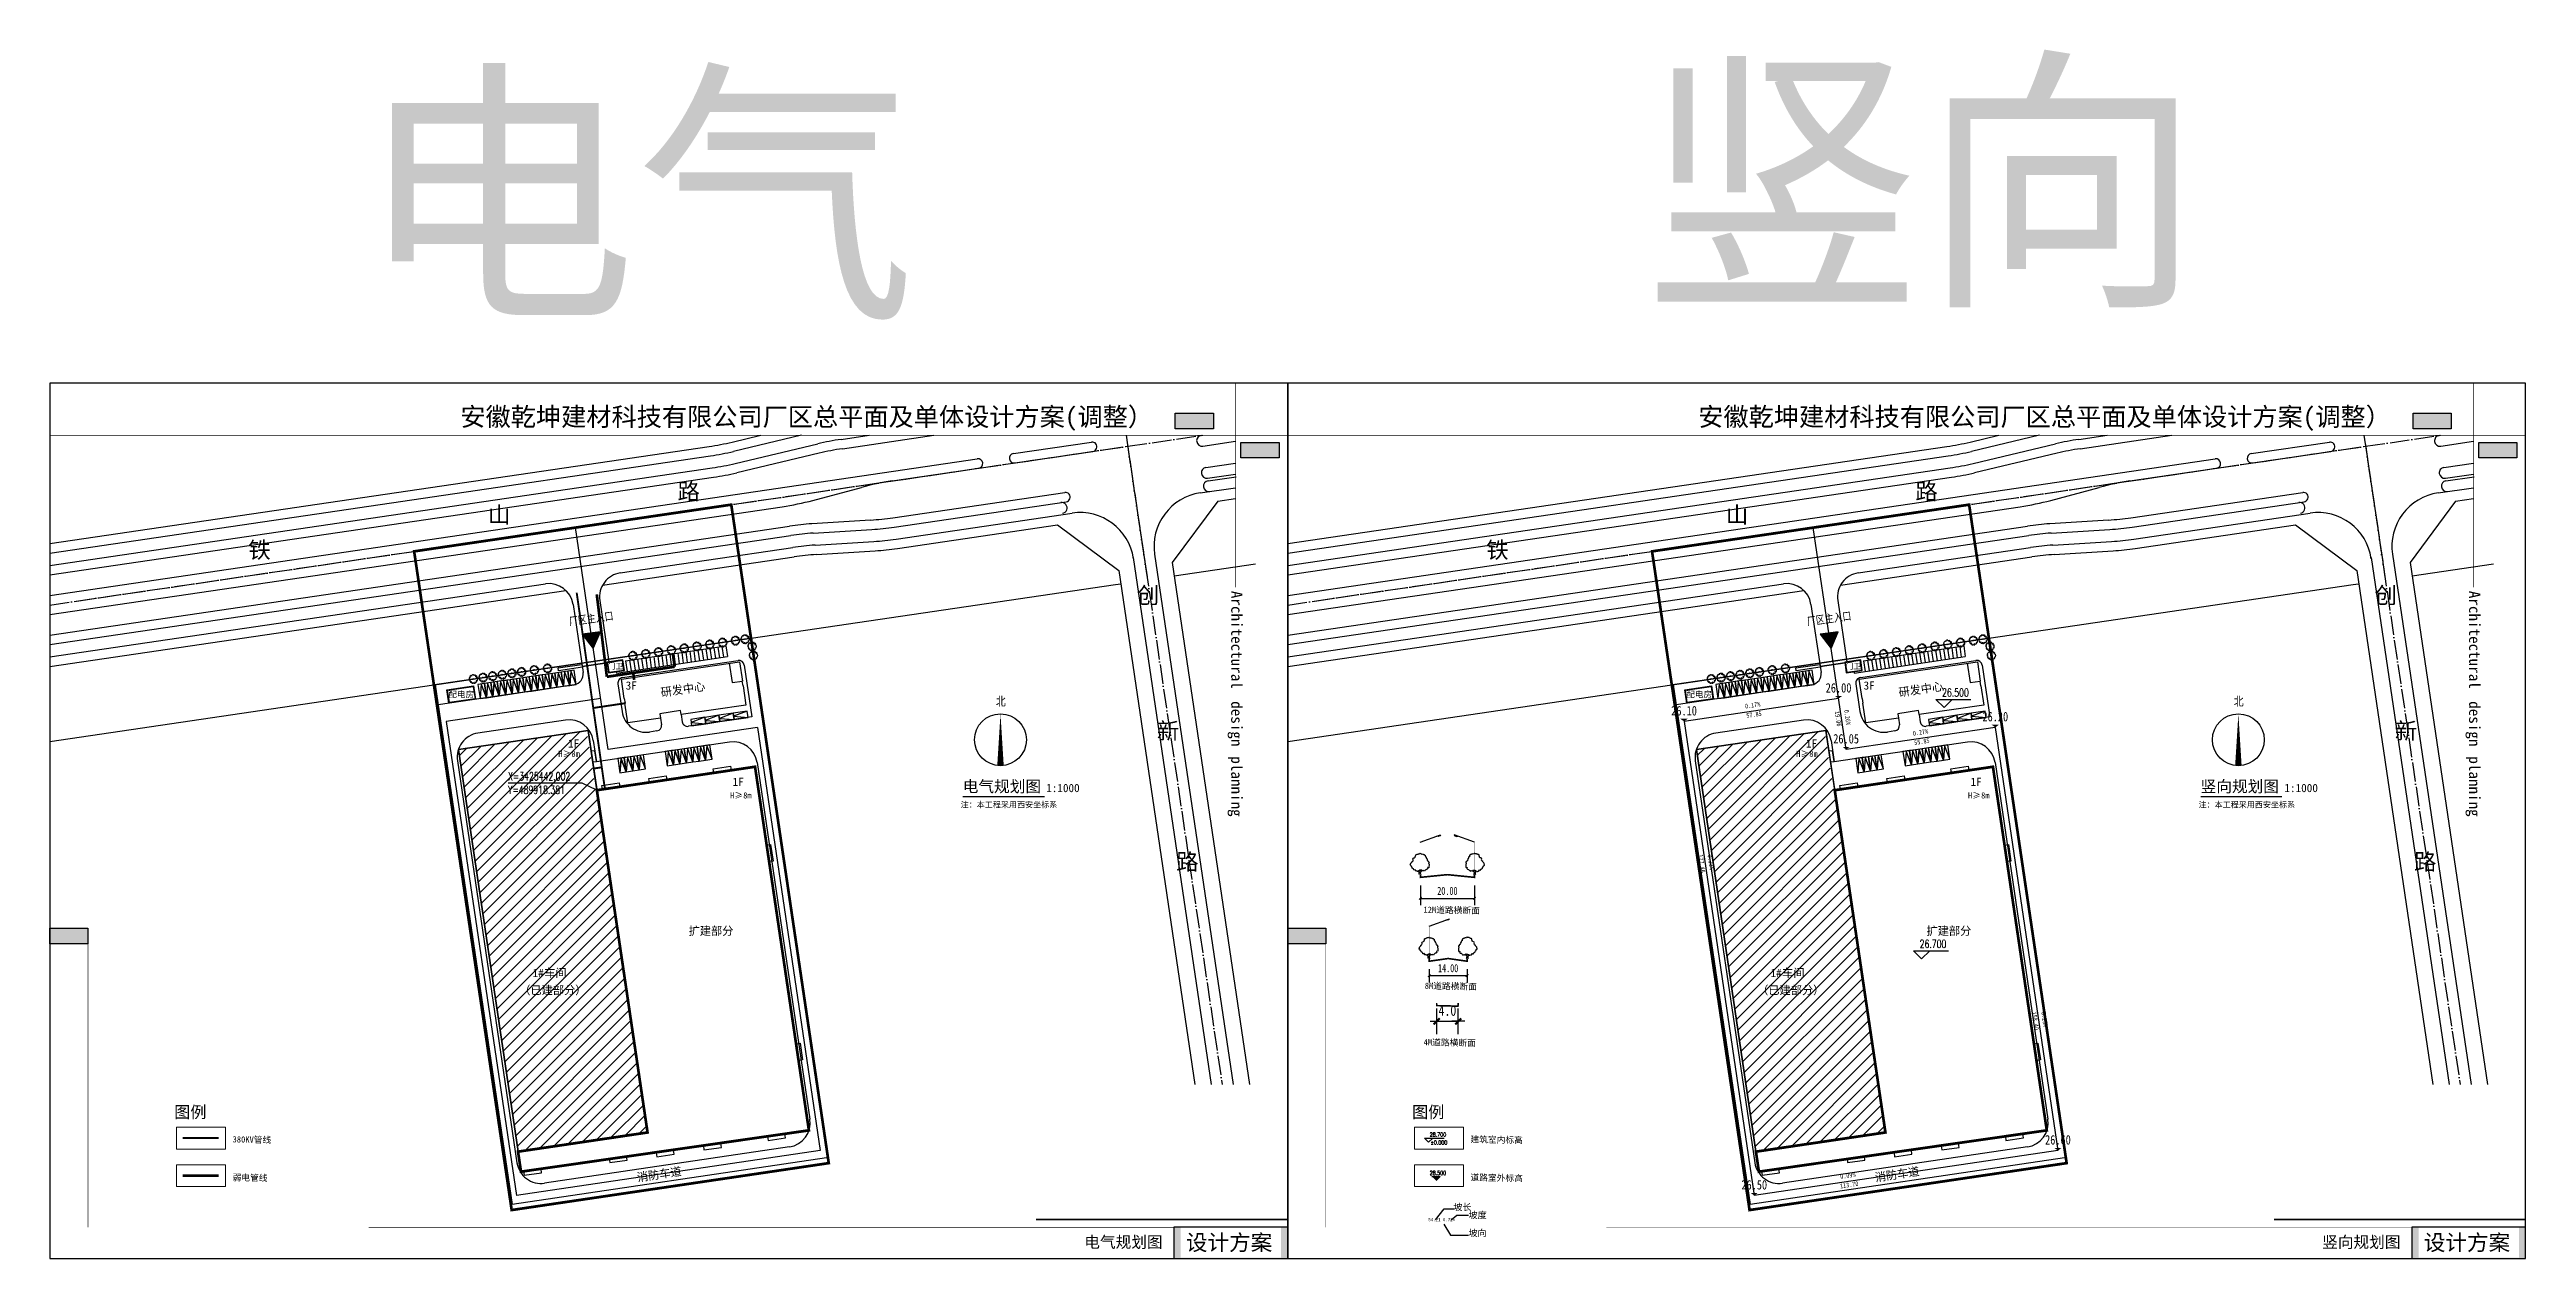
# Model space of a CAD drawing. Header units: millimetres. Extents: x 475841 to 500774, y 3420694 to 3426131.
# Drawn here: x 499398 to 500316, y 3425615 to 3426063 of the extents above; entities that cross this region are included whole.
import ezdxf
from ezdxf.enums import TextEntityAlignment as Align

# ---------------------------------------------------------------- set-up
doc = ezdxf.new("R2010")
doc.units = ezdxf.units.MM
doc.header["$LTSCALE"] = 10
for name, pattern in [('ACAD_ISO04W100', [30.5, 24, -3, 0.5, -3]), ('ACAD_ISO05W100', [33, 24, -3, 0, -3, 0, -3]), ('DASH', [0.35, 0.25, -0.1])]:
    doc.linetypes.add(name, pattern=pattern)
doc.layers.get('0').update_dxf_attribs({"linetype": 'CONTINUOUS'})
doc.layers.get('Defpoints').update_dxf_attribs({"linetype": 'CONTINUOUS'})
for name, color, linetype in [('380v', 1, 'CONTINUOUS'), ('99999', 7, 'CONTINUOUS'), ('DIM_COOR', 3, 'CONTINUOUS'), ('DIM_ELEV', 3, 'CONTINUOUS'), ('DIM_SYMB', 3, 'CONTINUOUS'), ('DM-坡度', 7, 'CONTINUOUS'), ('DM-标高', 7, 'CONTINUOUS'), ('DM-横断面', 7, 'CONTINUOUS'), ('E02', 7, 'CONTINUOUS'), ('PUB_TEXT', 7, 'CONTINUOUS'), ('PUB_TITLE', 4, 'CONTINUOUS'), ('Road', 7, 'CONTINUOUS'), ('ROAD-1', 75, 'CONTINUOUS'), ('TREE', 66, 'CONTINUOUS'), ('TX-图例', 7, 'CONTINUOUS'), ('XROAD', 7, 'CONTINUOUS'), ('停车位', 152, 'CONTINUOUS'), ('原道路', 7, 'CONTINUOUS'), ('建筑', 2, 'CONTINUOUS'), ('建筑外', 2, 'CONTINUOUS'), ('弱电管线', 4, 'CONTINUOUS'), ('用地红线', 1, 'CONTINUOUS'), ('线', 144, 'CONTINUOUS'), ('道路', 150, 'CONTINUOUS')]:
    doc.layers.add(name, color=color, linetype=linetype)
doc.layers.add('gfgf', color=3, linetype='CONTINUOUS', lineweight=5)
doc.styles.add('_TCH_DIM', font='SIMPLEX', dxfattribs={"bigfont": 'GBCBIG'})
doc.styles.add('_TCH_DIM_T3', font='simhei.ttf', dxfattribs={"width": 0.705882})
doc.styles.add('DIMHT', font='simhei.ttf', dxfattribs={"width": 0.8})
doc.styles.add('DIMST', font='SimSun.ttf', dxfattribs={"width": 0.8})
doc.styles.add('TG_LINETYPE', font='SIMPLEX', dxfattribs={"width": 0.8, "height": 3, "bigfont": 'HZTXT'})
doc.styles.add('仿宋', font='')
doc.styles.add('宋体', font='NSimSun.ttf')
doc.styles.add('黑体', font='simhei.ttf', dxfattribs={"width": 0.8, "height": 25})
doc.styles.get('仿宋').set_extended_font_data('KaiTi_GB2312')
doc.linetypes.add('TG_380V', pattern='A,2,-1,["380V",TG_LINETYPE,S=0.1,R=0,X=-1,Y=-0.15],0', length=3)
doc.dimstyles.new('_TCH_ARCH_M_M', dxfattribs={"dimtxt": 3.5, "dimasz": 1, "dimexe": 2.5, "dimexo": 3, "dimgap": 1, "dimtad": 1, "dimzin": 0, "dimdsep": 46, "dimtxsty": '_TCH_DIM', "dimblk": 'ARCHTICK', "dimcen": 0.09, "dimclrt": 7, "dimazin": 2, "dimtfac": 1, "dimtix": 1, "dimtmove": 2, "dimatfit": 3, "dimfxl": 1, "dimtolj": 1, "dimtzin": 0, "dimarcsym": 0})
doc.dimstyles.new('_TCH_ARCH_M_M&&1', dxfattribs={"dimtxt": 2.975, "dimasz": 1, "dimexe": 2.5, "dimexo": 3, "dimgap": 1.2625, "dimtad": 1, "dimzin": 0, "dimdsep": 46, "dimtxsty": '_TCH_DIM_T3', "dimblk": 'ARCHTICK', "dimcen": 0.09, "dimclrt": 7, "dimazin": 2, "dimtfac": 1, "dimtix": 1, "dimtmove": 2, "dimatfit": 3, "dimfxl": 1, "dimtolj": 1, "dimtzin": 0, "dimarcsym": 0})

msp = doc.modelspace()

# ---------------------------------------------------------------- texts
at = {"layer": '99999', "style": '黑体'}
for p in [(499735.795, 3425782.133, 1.333), (500194.214, 3425782.133, 1.333)]:
    msp.add_text('注：本工程采用西安坐标系', height=2.1289, rotation=359.995203, dxfattribs=at).set_placement(p)
at = {"layer": 'DIM_COOR', "color": 7, "style": '_TCH_DIM', "width": 0.705882}
for s, p in [('Y=489918.381', (499568.185, 3425787.208)), ('X=3425442.002', (499568.185, 3425792.216))]:
    msp.add_text(s, height=2.975, dxfattribs=at).set_placement(p)
at = {"layer": 'DIM_ELEV', "color": 7, "style": '_TCH_DIM', "width": 0.705882}
for s, p in [('26.500', (500099.24, 3425823.238)), ('26.700', (500090.931, 3425730.159))]:
    msp.add_text(s, height=2.975, dxfattribs=at).set_placement(p)
at = {"layer": 'DIM_ELEV', "color": 7, "linetype": 'Continuous', "style": '_TCH_DIM', "width": 0.705882}
for s, p in [('28.700', (499909.494, 3425660.279)), ('%%P0.000', (499909.797, 3425657.345)), ('28.500', (499909.465, 3425646.068))]:
    msp.add_text(s, height=1.4994, dxfattribs=at).set_placement(p)
at = {"layer": 'DM-坡度', "style": 'DIMST', "width": 0.8}
for s, rotation, p in [('0.17%', 8.422832, (500029.273, 3425818.69, 1.333)), ('57.85', 8.422832, (500029.785, 3425815.228, 1.333)), ('19.06', 278.422832, (500059.391, 3425814.822, 1.333)), ('0.26%', 278.422832, (500062.853, 3425815.335, 1.333)), ('0.27%', 8.422832, (500091.438, 3425808.631, 1.333)), ('55.85', 8.422832, (500091.95, 3425805.169, 1.333)), ('177.46', 278.422832, (500008.852, 3425761.191, 1.333)), ('0.23%', 278.422832, (500012.314, 3425761.704, 1.333)), ('158.40', 278.422832, (500132.413, 3425702.967, 1.333)), ('0.25%', 278.422832, (500135.875, 3425703.48, 1.333)), ('0.09%', 8.422832, (500064.535, 3425644.517, 1.333)), ('113.70', 8.422832, (500065.048, 3425641.055, 1.333))]:
    msp.add_text(s, height=1.75, rotation=rotation, dxfattribs=at).set_placement(p, align=Align.BOTTOM_CENTER)
at = {"layer": 'PUB_TEXT', "style": '宋体'}
for s, height, p in [('竖向', 75.9494, (499988.142, 3425975.603, 442.93)), ('电气', 75.9494, (499512.144, 3425971.004, 885.86)), ('安徽乾坤建材科技有限公司厂区总平面及单体设计方案(调整）', 6.83829, (499550.537, 3425923.44)), ('路', 6.076, (499630.943, 3425896.139, 115.945)), ('路', 6.076, (500089.362, 3425896.139, 115.945)), ('山', 6.076, (499560.746, 3425887.548, 89.919)), ('山', 6.076, (500019.166, 3425887.548, 89.919)), ('铁', 6.076, (499472.006, 3425874.48, 89.919)), ('铁', 6.076, (499930.426, 3425874.48, 89.919)), ('创', 6.076, (499801.009, 3425857.722, 89.919)), ('创', 6.076, (500259.429, 3425857.722, 89.919)), ('门卫', 2.1266, (499604.97, 3425833.434, 1.333)), ('门卫', 2.1266, (499604.97, 3425833.434, 1.333)), ('门卫', 2.1266, (500063.39, 3425833.434, 1.333)), ('门卫', 2.1266, (500063.39, 3425833.434, 1.333)), ('3F', 3.038, (499611.749, 3425825.812, 1.333)), ('3F', 3.038, (500070.169, 3425825.812, 1.333)), ('新', 6.076, (499808.448, 3425807.488, 89.919)), ('新', 6.076, (500266.867, 3425807.488, 89.919)), ('1F', 3.038, (499590.407, 3425804.327, 1.333)), ('1F', 3.038, (499590.407, 3425804.327, 1.333)), ('1F', 3.038, (500048.827, 3425804.327, 1.333)), ('1F', 3.038, (500048.827, 3425804.327, 1.333)), ('H', 2.278, (499586.799, 3425800.888, 1.333)), ('H', 2.278, (499586.799, 3425800.888, 1.333)), ('≥', 2.278, (499588.419, 3425800.888, 1.333)), ('≥', 2.278, (499588.419, 3425800.888, 1.333)), ('8m', 2.2785, (499591.66, 3425800.888, 1.333)), ('8m', 2.2785, (499591.66, 3425800.888, 1.333)), ('H', 2.278, (500045.218, 3425800.888, 1.333)), ('H', 2.278, (500045.218, 3425800.888, 1.333)), ('≥', 2.278, (500046.839, 3425800.888, 1.333)), ('≥', 2.278, (500046.839, 3425800.888, 1.333)), ('8m', 2.2785, (500050.079, 3425800.888, 1.333)), ('8m', 2.2785, (500050.079, 3425800.888, 1.333)), ('H', 2.278, (499650.411, 3425785.501, 1.333)), ('H', 2.278, (499650.411, 3425785.501, 1.333)), ('1F', 3.038, (499651.36, 3425790.154, 1.333)), ('1F', 3.038, (499651.36, 3425790.154, 1.333)), ('≥', 2.278, (499652.031, 3425785.501, 1.333)), ('≥', 2.278, (499652.031, 3425785.501, 1.333)), ('8m', 2.2785, (499655.271, 3425785.501, 1.333)), ('8m', 2.2785, (499655.271, 3425785.501, 1.333)), ('电气规划图', 4.2532, (499736.569, 3425787.857, 1.333)), ('1:1000', 3.038, (499767.469, 3425787.857, 1.333)), ('H', 2.278, (500108.83, 3425785.501, 1.333)), ('H', 2.278, (500108.83, 3425785.501, 1.333)), ('1F', 3.038, (500109.78, 3425790.154, 1.333)), ('1F', 3.038, (500109.78, 3425790.154, 1.333)), ('≥', 2.278, (500110.45, 3425785.501, 1.333)), ('≥', 2.278, (500110.45, 3425785.501, 1.333)), ('8m', 2.2785, (500113.691, 3425785.501, 1.333)), ('8m', 2.2785, (500113.691, 3425785.501, 1.333)), ('竖向规划图', 4.2532, (500194.989, 3425787.857, 1.333)), ('1:1000', 3.038, (500226.018, 3425787.857, 1.333)), ('路', 6.076, (499815.626, 3425759.011, 89.919)), ('路', 6.076, (500274.045, 3425759.011, 89.919)), ('扩建部分', 3.038, (499635.057, 3425734.941, 89.919)), ('扩建部分', 3.038, (499635.057, 3425734.941, 89.919)), ('扩建部分', 3.038, (500093.477, 3425734.941, 89.919)), ('扩建部分', 3.038, (500093.477, 3425734.941, 89.919)), ('1#', 3.038, (499577.268, 3425719.359, 89.919)), ('1#', 3.038, (499577.268, 3425719.359, 89.919)), ('车间', 3.038, (499581.588, 3425719.359, 89.919)), ('车间', 3.038, (499581.588, 3425719.359, 89.919)), ('1#', 3.038, (500035.687, 3425719.359, 89.919)), ('1#', 3.038, (500035.687, 3425719.359, 89.919)), ('车间', 3.038, (500040.008, 3425719.359, 89.919)), ('车间', 3.038, (500040.008, 3425719.359, 89.919)), ('（已建部分）', 3.038, (499572.339, 3425712.989, 89.919)), ('（已建部分）', 3.038, (499572.339, 3425712.989, 89.919)), ('（已建部分）', 3.038, (500030.759, 3425712.989, 89.919)), ('（已建部分）', 3.038, (500030.759, 3425712.989, 89.919)), ('电气规划图', 4.2532, (499781.568, 3425619.114, 1.333)), ('设计方案', 5.8614, (499819.215, 3425618.143)), ('竖向规划图', 4.2532, (500239.987, 3425619.114, 1.333))]:
    msp.add_text(s, height=height, dxfattribs=at).set_placement(p)
for s, height, rotation, p in [('Architectural', 4.10297, 270, (499836, 3425862.375)), ('研发中心', 3.038, 8.422832, (499624.978, 3425823.196, 1.333)), ('研发中心', 3.038, 8.422832, (500083.398, 3425823.196, 1.333)), ('design', 4.103, 270, (499836, 3425821.528)), ('planning', 4.103, 270, (499836, 3425801.104)), ('消防车道', 3.038, 8.422832, (499616.204, 3425643.604, 1.333)), ('消防车道', 3.038, 8.422832, (499616.204, 3425643.604, 1.333)), ('消防车道', 3.038, 8.422832, (500074.623, 3425643.604, 1.333)), ('消防车道', 3.038, 8.422832, (500074.623, 3425643.604, 1.333))]:
    msp.add_text(s, height=height, rotation=rotation, dxfattribs=at).set_placement(p)
at = {"layer": 'PUB_TEXT', "style": 'DIMST', "width": 0.8}
for p in [(499591.01, 3425849.537, 1.333), (500049.429, 3425849.537, 1.333)]:
    msp.add_text('厂区主入口', height=2.9456, rotation=7.653678, dxfattribs=at).set_placement(p)
at = {"layer": 'PUB_TEXT', "linetype": 'Continuous', "style": '_TCH_DIM'}
for p in [(499748.841, 3425819.455, 1.333), (500207.261, 3425819.455, 1.333)]:
    msp.add_text('北', height=3.858, dxfattribs=at).set_placement(p)
at = {"layer": 'PUB_TEXT', "linetype": 'Continuous', "style": '宋体'}
for s, height, rotation, p in [('12M道路横断面', 2.3098, 359, (499907.17, 3425743.186)), ('8M道路横断面', 2.3098, 359, (499907.651, 3425715.01)), ('4M道路横断面', 2.3098, 359, (499907.224, 3425694.11)), ('图例', 4.3747, 359.965985, (499444.562, 3425667.214)), ('图例', 4.3747, 359.965985, (499902.982, 3425667.214)), ('380KV管线', 2.3098, 359, (499466.158, 3425658.154)), ('建筑室内标高', 2.3098, 359, (499924.578, 3425658.154)), ('弱电管线', 2.3098, 359, (499466.158, 3425644.022)), ('道路室外标高', 2.3098, 359, (499924.578, 3425644.022))]:
    msp.add_text(s, height=height, rotation=rotation, dxfattribs=at).set_placement(p)
at = {"layer": 'PUB_TEXT', "color": 0, "style": '宋体'}
for s, p in [('坡长', (499918.271, 3425632.968)), ('坡度', (499923.878, 3425630.023)), ('坡向', (499923.868, 3425623.366))]:
    msp.add_text(s, height=2.395, rotation=360, dxfattribs=at).set_placement(p)
at = {"layer": 'TX-图例', "ltscale": 0.5, "style": '仿宋'}
msp.add_text('54.21 0.72%', height=1.1496, dxfattribs=at).set_placement((499913.923, 3425628.631), align=Align.BOTTOM_CENTER)
at = {"layer": '建筑', "color": 8, "style": '宋体'}
for p in [(499546.07, 3425822.916, 1.333), (500004.489, 3425822.916, 1.333)]:
    msp.add_text('配电房', height=2.2785, dxfattribs=at).set_placement(p)

# ---------------------------------------------------------------- blocks, each defined once
blk = doc.blocks.new('dfghfg')
at = {"layer": 'TREE', "color": 68, "linetype": 'ByBlock'}
for p, q in [((509406.27, 3423593.02), (509406.62, 3423593.06)), ((509406.62, 3423593.06), (509406.36, 3423593.2)), ((509406.36, 3423593.2), (509406.36, 3423593.2))]:
    blk.add_line(p, q, dxfattribs=at)
blk.add_circle((509407.71, 3423592.55), 0.115, dxfattribs=at)
for centre, radius, start, end in [((509407.79, 3423592.49), 1.61, 160.84262, 187.27501), ((509405.98, 3423589.66), 2.64, 77.37282, 85.46489), ((509407.8, 3423590.98), 1.76, 134.77817, 147.33146), ((509407.79, 3423592.49), 1.57, 200.81029, 231.43917), ((509407.79, 3423592.49), 1.58, 126.07509, 153.62454), ((509407.06, 3423591.29), 0.262, 97.74104, 188.81076), ((509406.75, 3423593.1), 0.673, 48.52033, 80.51514), ((509403.76, 3423590.92), 3.32, 2.94647, 10.92382), ((509407.79, 3423592.49), 1.57, 243.14983, 261.83562), ((509407.79, 3423592.49), 1.6, 89.33215, 114.38563), ((509406.84, 3423593.68), 0.39, 343.6555, 39.76), ((509408.19, 3423591.15), 0.661, 160.60084, 199.39916), ((509408.11, 3423591.41), 0.534, 186.19115, 248.49517), ((509407.29, 3423593.83), 0.579, 352.07748, 26.61285), ((509407.56, 3423594.25), 0.606, 304.18683, 338.5411), ((509407.79, 3423592.49), 1.58, 274.72363, 290.3277), ((509407.79, 3423592.49), 1.59, 62.87666, 77.70213), ((509408.7, 3423591.35), 0.49, 170.63137, 220.62781), ((509408.79, 3423592.13), 0.9, 230.45823, 263.10928), ((509408.05, 3423593.91), 0.461, 315.8454, 359.76505), ((509407.08, 3423598.27), 4.9, 285.43975, 290.70994), ((509409.05, 3423592.61), 0.701, 83.53226, 121.65439), ((509410.69, 3423598.75), 5.9, 250.08649, 256.34511), ((509407.79, 3423592.49), 1.54, 305.39404, 326.24638), ((509408.89, 3423593.88), 1.97, 266.7455, 282.01462), ((509407.81, 3423590.59), 1.64, 39.6536, 53.99299), ((509407.79, 3423592.49), 1.57, 31.40983, 49.47525), ((509407.79, 3423592.49), 1.6, 340.33073, 19.42997)]:
    blk.add_arc(centre, radius, start, end, dxfattribs=at)
blk = doc.blocks.new('sdfedf')
at = {"layer": '停车位', "linetype": 'Continuous', "flags": 128}
for points in [[(40390647.63, 3427557.29), (40390647.63, 3427562.59), (40390650.03, 3427562.59), (40390650.03, 3427557.29), (40390647.63, 3427557.29)], [(40390647.63, 3427557.29), (40390648.83, 3427562.59), (40390650.03, 3427557.29)]]:
    blk.add_lwpolyline(points, dxfattribs=at)
blk = doc.blocks.new('6')
at = {"layer": '建筑', "color": 8, "elevation": 1.33}
for points in [[(491009.53, 3426077.69), (491008.75, 3426082.93), (491006.38, 3426082.58), (491007.15, 3426077.34), (491009.53, 3426077.69)], [(491009.53, 3426077.69), (491007.57, 3426082.75), (491007.15, 3426077.34)]]:
    blk.add_lwpolyline(points, dxfattribs=at)
blk = doc.blocks.new('fgh')
at = {"layer": '线'}
for points in [[(490802.03, 3425524.69), (490815.46, 3425524.69), (490815.46, 3425530.2), (490802.03, 3425530.2)], [(490825.18, 3425514.42), (490838.61, 3425514.42), (490838.61, 3425519.93), (490825.18, 3425519.93)], [(490405.09, 3425343.06), (490418.52, 3425343.06), (490418.52, 3425348.57), (490405.09, 3425348.57)]]:
    blk.add_hatch(color=253, dxfattribs=at).paths.add_polyline_path(points)
h = blk.add_hatch(color=253, dxfattribs=at)
h.paths.add_polyline_path([(490841.68, 3425232.11), (490841.68, 3425243.14), (490801.51, 3425243.14), (490801.51, 3425232.11)])
h.paths.add_polyline_path([(490803.95, 3425232.35), (490839.35, 3425232.35), (490839.35, 3425243.28), (490803.95, 3425243.28)])
at = {"color": 253}
for points, const_width in [([(490823.31, 3425540.81), (490823.31, 3425468.77)], 0.22), ([(490841.68, 3425522.44), (490405.09, 3425522.44)], 0.22), ([(490418.52, 3425348.57), (490418.52, 3425243.14)], 0.22), ([(490841.68, 3425245.82), (490752.91, 3425245.82)], 0.588)]:
    blk.add_lwpolyline(points, dxfattribs=dict(at, const_width=const_width))
at = {"layer": 'PUB_TITLE', "color": 6}
blk.add_lwpolyline([(490405.09, 3425232.11), (490841.68, 3425232.11), (490841.68, 3425540.81), (490405.09, 3425540.81)], close=True, dxfattribs=at)
at = {"layer": '线', "color": 253}
for points in [[(490802.03, 3425530.2), (490815.46, 3425530.2), (490815.46, 3425524.69), (490802.03, 3425524.69)], [(490825.18, 3425519.93), (490838.61, 3425519.93), (490838.61, 3425514.42), (490825.18, 3425514.42)], [(490405.09, 3425348.57), (490418.52, 3425348.57), (490418.52, 3425343.06), (490405.09, 3425343.06)], [(490841.68, 3425243.14), (490801.51, 3425243.14), (490801.51, 3425232.11), (490841.68, 3425232.11)]]:
    blk.add_lwpolyline(points, close=True, dxfattribs=at)
at = {"layer": '线', "color": 253, "const_width": 0.22}
blk.add_lwpolyline([(490841.68, 3425243.14), (490517.49, 3425243.14)], dxfattribs=at)
at = {"layer": 'PUB_TEXT', "style": '宋体'}
for s, height, p in [('安徽乾坤建材科技有限公司厂区总平面及单体设计方案(调整）', 6.5127, (490549.88, 3425525.7)), ('设计方案', 5.582, (490805.77, 3425234.95))]:
    blk.add_text(s, height=height, dxfattribs=at).set_placement(p)
for s, height, p in [('Architectural', 3.9076, (490821.75, 3425467.55)), ('design', 3.908, (490821.75, 3425428.64)), ('planning', 3.908, (490821.75, 3425409.19))]:
    blk.add_text(s, height=height, rotation=270, dxfattribs=at).set_placement(p)
blk = doc.blocks.new('室外标高')
at = {"color": 0, "linetype": 'Continuous'}
blk.add_solid([(-0.38, 0.28), (0.38, 0.28), (0, 0)], dxfattribs=at)
at = {"color": 0, "linetype": 'Continuous', "style": 'DIMHT', "width": 0.8}
blk.add_attdef('标高', text='', height=1, dxfattribs=at).set_placement((0, 0.64), align=Align.CENTER)
blk = doc.blocks.new('箭头')
blk.add_lwpolyline([(-3.21, 0, 0, 0, 0), (1.64, 0, 0.257, 0, 0), (3.21, 0, 0, 0, 0)], format="xyseb")
blk = doc.blocks.new('道路树')
at = {"color": 0}
blk.add_lwpolyline([(-1.37, 2.88), (-1.32, 3.02), (-1.21, 3.1), (-1.09, 3.13), (-0.94, 3.23), (-0.97, 3.36), (-0.88, 3.41), (-0.87, 3.64), (-0.74, 3.7), (-0.64, 3.7), (-0.58, 3.79), (-0.43, 3.82), (-0.37, 3.87), (-0.22, 3.86), (-0.11, 3.89), (-0.04, 3.96), (0.03, 3.93), (0.13, 3.84), (0.2, 3.8), (0.36, 3.83), (0.45, 3.78), (0.51, 3.79), (0.58, 3.73), (0.61, 3.73), (0.72, 3.73), (0.78, 3.66), (0.78, 3.59), (0.88, 3.58), (0.88, 3.47), (0.92, 3.41), (0.92, 3.3), (1.04, 3.3), (1.06, 3.22), (1.09, 3.13), (1.1, 3.05), (1.18, 2.96), (1.17, 2.9), (1.26, 2.87), (1.24, 2.71), (1.31, 2.64), (1.33, 2.56), (1.47, 2.52), (1.47, 2.36), (1.58, 2.35), (1.61, 2.23), (1.5, 2.16), (1.54, 2.02), (1.6, 1.91), (1.61, 1.67), (1.58, 1.54), (1.6, 1.41), (1.54, 1.3), (1.39, 1.34), (1.33, 1.31), (1.39, 1.13), (1.31, 1.09), (1.26, 1), (1.11, 0.96), (0.98, 0.84), (0.83, 0.76), (0.78, 0.63), (0.67, 0.69), (0.61, 0.75), (0.48, 0.71), (0.33, 0.71), (0.26, 0.81), (0.11, 0.85), (-0.11, 0.81), (-0.28, 0.73), (-0.48, 0.64), (-0.52, 0.61), (-0.6, 0.6), (-0.66, 0.72), (-0.76, 0.65), (-0.85, 0.64), (-0.88, 0.81), (-0.9, 0.91), (-1.08, 0.85), (-1.21, 0.86), (-1.2, 1.01), (-1.32, 1.09), (-1.5, 1.22), (-1.5, 1.28), (-1.57, 1.45), (-1.66, 1.48), (-1.68, 1.54), (-1.68, 1.65), (-1.85, 1.73), (-1.89, 1.83), (-1.8, 1.91), (-1.79, 1.97), (-1.81, 2.09), (-1.72, 2.18), (-1.54, 2.37), (-1.54, 2.44), (-1.36, 2.55), (-1.33, 2.75)], close=True, dxfattribs=at)
for points in [[(-0.28, 0.01), (-0.22, 0.08), (-0.21, 0.17), (-0.22, 0.35), (-0.25, 0.49), (-0.35, 0.7)], [(-0.25, 0.73), (-0.21, 0.68), (-0.17, 0.64), (-0.13, 0.71), (-0.11, 0.81)], [(0.14, 0.02), (0.12, 0.05), (0.06, 0.1), (0.03, 0.2), (0, 0.35), (0, 0.43), (0.08, 0.51), (0.18, 0.61), (0.22, 0.66), (0.3, 0.75)], [(0.02, 0.81), (0.01, 0.71), (0.02, 0.67), (0.1, 0.67), (0.27, 0.78)]]:
    blk.add_lwpolyline(points, dxfattribs=at)
blk = doc.blocks.new('路灯1')
for p, q in [((-0.01, 6), (3.75, 7.37)), ((3.3, 7.08), (3.06, 7.11)), ((3.59, 7.18), (3.3, 7.08)), ((3.75, 7.37), (3.59, 7.18))]:
    blk.add_line(p, q)
at = {"const_width": 0.05}
blk.add_lwpolyline([(-0.01, 0), (-0.01, 6)], dxfattribs=at)
at = {"color": 0}
blk.add_lwpolyline([(-1.37, 2.88), (-1.32, 3.02), (-1.21, 3.1), (-1.09, 3.13), (-0.94, 3.23), (-0.97, 3.36), (-0.88, 3.41), (-0.87, 3.64), (-0.74, 3.7), (-0.64, 3.7), (-0.58, 3.79), (-0.43, 3.82), (-0.37, 3.87), (-0.22, 3.86), (-0.11, 3.89), (-0.04, 3.96), (0.03, 3.93), (0.13, 3.84), (0.2, 3.8), (0.36, 3.83), (0.45, 3.78), (0.51, 3.79), (0.58, 3.73), (0.61, 3.73), (0.72, 3.73), (0.78, 3.66), (0.78, 3.59), (0.88, 3.58), (0.88, 3.47), (0.92, 3.41), (0.92, 3.3), (1.04, 3.3), (1.06, 3.22), (1.09, 3.13), (1.1, 3.05), (1.18, 2.96), (1.17, 2.9), (1.26, 2.87), (1.24, 2.71), (1.31, 2.64), (1.33, 2.56), (1.47, 2.52), (1.47, 2.36), (1.58, 2.35), (1.61, 2.23), (1.5, 2.16), (1.54, 2.02), (1.6, 1.91), (1.61, 1.67), (1.58, 1.54), (1.6, 1.41), (1.54, 1.3), (1.39, 1.34), (1.33, 1.31), (1.39, 1.13), (1.31, 1.09), (1.26, 1), (1.11, 0.96), (0.98, 0.84), (0.83, 0.76), (0.78, 0.63), (0.67, 0.69), (0.61, 0.75), (0.48, 0.71), (0.33, 0.71), (0.26, 0.81), (0.11, 0.85), (-0.11, 0.81), (-0.28, 0.73), (-0.48, 0.64), (-0.52, 0.61), (-0.6, 0.6), (-0.66, 0.72), (-0.76, 0.65), (-0.85, 0.64), (-0.88, 0.81), (-0.9, 0.91), (-1.08, 0.85), (-1.21, 0.86), (-1.2, 1.01), (-1.32, 1.09), (-1.5, 1.22), (-1.5, 1.28), (-1.57, 1.45), (-1.66, 1.48), (-1.68, 1.54), (-1.68, 1.65), (-1.85, 1.73), (-1.89, 1.83), (-1.8, 1.91), (-1.79, 1.97), (-1.81, 2.09), (-1.72, 2.18), (-1.54, 2.37), (-1.54, 2.44), (-1.36, 2.55), (-1.33, 2.75)], close=True, dxfattribs=at)
for points in [[(-0.29, 0), (-0.22, 0.08), (-0.21, 0.17), (-0.22, 0.35), (-0.25, 0.49), (-0.35, 0.7)], [(-0.25, 0.73), (-0.21, 0.68), (-0.17, 0.64), (-0.13, 0.71), (-0.11, 0.81)], [(0.15, 0), (0.12, 0.05), (0.06, 0.1), (0.03, 0.2), (0, 0.35), (0, 0.43), (0.08, 0.51), (0.18, 0.61), (0.22, 0.66), (0.3, 0.75)], [(0.02, 0.81), (0.01, 0.71), (0.02, 0.67), (0.1, 0.67), (0.27, 0.78)]]:
    blk.add_lwpolyline(points, dxfattribs=at)
blk = doc.blocks.new('尺寸线1')
for p, q in [((-60, 0), (60, 0)), ((0, 120), (0, -120))]:
    blk.add_line(p, q)
at = {"const_width": 20}
blk.add_lwpolyline([(-28, -28), (28, 28)], dxfattribs=at)
blk = doc.blocks.new('*D34')
at = {"layer": 'Defpoints', "color": 0}
for p in [(499912.07, 3425702.98), (499920.07, 3425702.98), (499920.07, 3425702.98)]:
    blk.add_point(p, dxfattribs=at)
at = {"layer": 'DM-横断面', "color": 0, "lineweight": -2}
for p, q in [((499912.03, 3425702.98), (499911.99, 3425702.98)), ((499912.07, 3425702.98), (499920.07, 3425702.98)), ((499920.11, 3425702.98), (499920.15, 3425702.98))]:
    blk.add_line(p, q, dxfattribs=at)
at = {"layer": 'DM-横断面', "color": 0, "lineweight": -2, "xscale": 0.04, "yscale": 0.04, "zscale": 0.04}
blk.add_blockref('尺寸线1', (499912.07, 3425702.98), dxfattribs=at)
at = {"layer": 'DM-横断面', "color": 0, "lineweight": -2, "xscale": 0.04, "yscale": 0.04, "zscale": 0.04, "rotation": 180}
blk.add_blockref('尺寸线1', (499920.07, 3425702.98), dxfattribs=at)
at = {"layer": 'DM-横断面', "color": 7, "insert": (499916.07, 3425706.98), "char_height": 4, "attachment_point": 5, "style": 'DIMST'}
blk.add_mtext('\\A1;4.0', dxfattribs=at)
blk = doc.blocks.new('_ArchTick')
at = {"color": 0, "linetype": 'ByBlock', "const_width": 0.4}
blk.add_lwpolyline([(-0.5, -0.5), (0.5, 0.5)], dxfattribs=at)

# ---------------------------------------------------------------- dimensions: what is measured, and where the dimension line sits
at = {"layer": 'DM-横断面'}
for p1, p2, distance in [((499906.04, 3425756.296), (499926.04, 3425756.296), -7.775), ((499909.33, 3425725.239), (499923.33, 3425725.239), -5.344)]:
    msp.add_aligned_dim(p1=p1, p2=p2, distance=distance, dimstyle='_TCH_ARCH_M_M&&1', dxfattribs=at).render()
dim = msp.add_linear_dim(base=(499920.067, 3425702.978), p1=(499912.067, 3425702.978), p2=(499920.067, 3425702.978), text='4.0', dimstyle='_TCH_ARCH_M_M', override={"dimscale": 1, "dimtxt": 4, "dimasz": 0.04, "dimexe": 0, "dimexo": 0, "dimgap": 2, "dimtad": 1, "dimjust": 0, "dimtih": 0, "dimtoh": 0, "dimdec": 1, "dimlfac": 1, "dimtxsty": 'DIMST', "dimblk": '尺寸线1', "dimsah": 0, "dimtsz": 0, "dimcen": 0, "dimdle": 1, "dimse1": 0, "dimse2": 0, "dimsd1": 0, "dimsd2": 0, "dimtol": 0, "dimtix": 1, "dimtofl": 1, "dimtmove": 2, "dimatfit": 3}, dxfattribs=at)
dim.commit()
dim.dimension.update_dxf_attribs({"geometry": '*D34', "text_midpoint": (499916.067, 3425706.978)})

# ---------------------------------------------------------------- hatches: boundary and pattern name
for points in [[(499595.628, 3425846.374), (499599.752, 3425840.981), (499602.36, 3425847.249)], [(500054.047, 3425846.374), (500058.171, 3425840.981), (500060.779, 3425847.249)]]:
    msp.add_hatch(color=1).paths.add_polyline_path(points)
h = msp.add_hatch()
h.set_pattern_fill('ANSI31', color=256, scale=2, style=0)
h.set_pattern_definition([(45, (9682.6927, 346.565), (-2.2450640303, 2.2450640303), [])])
h.paths.add_polyline_path([(499549.843, 3425803.575), (499597.305, 3425810.603), (499619.842, 3425661.819), (499571.885, 3425654.718)])
h = msp.add_hatch()
h.set_pattern_fill('ANSI31', color=256, scale=2, style=0)
h.set_pattern_definition([(45, (10141.1122, 346.565), (-2.2450640303, 2.2450640303), [])])
h.paths.add_polyline_path([(500008.262, 3425803.575), (500055.725, 3425810.603), (500078.261, 3425661.819), (500030.304, 3425654.718)])
at = {"layer": 'DIM_ELEV', "linetype": 'Continuous'}
msp.add_hatch(color=256, dxfattribs=at).paths.add_polyline_path([(499911.843, 3425644.027), (499910.331, 3425645.539), (499913.355, 3425645.539)])
at = {"layer": '线'}
for points in [[(499815.287, 3425922.375), (499829.39, 3425922.375), (499829.39, 3425928.159), (499815.287, 3425928.159)], [(499839.597, 3425911.59), (499853.701, 3425911.59), (499853.701, 3425917.374), (499839.597, 3425917.374)], [(499398.503, 3425731.668), (499412.607, 3425731.668), (499412.607, 3425737.452), (499398.503, 3425737.452)]]:
    msp.add_hatch(color=253, dxfattribs=at).paths.add_polyline_path(points)
h = msp.add_hatch(color=253, dxfattribs=at)
h.paths.add_polyline_path([(499856.923, 3425615.168), (499856.923, 3425626.744), (499814.747, 3425626.744), (499814.747, 3425615.168)])
h.paths.add_polyline_path([(499817.302, 3425615.416), (499854.473, 3425615.416), (499854.473, 3425626.895), (499817.302, 3425626.895)])

# ---------------------------------------------------------------- linework, layer by layer
at = {"color": 253}
for points, const_width in [([(499837.629, 3425939.303), (499837.629, 3425863.66)], 0.232), ([(499856.923, 3425920.009), (499398.503, 3425920.009)], 0.232), ([(499412.607, 3425737.452), (499412.607, 3425626.744)], 0.232), ([(499856.923, 3425629.557), (499763.711, 3425629.557)], 0.617)]:
    msp.add_lwpolyline(points, dxfattribs=dict(at, const_width=const_width))
at = {"color": 1, "elevation": 1.333}
for points in [[(499602.36, 3425847.249), (499595.628, 3425846.374), (499599.752, 3425840.981)], [(500060.779, 3425847.249), (500054.047, 3425846.374), (500058.171, 3425840.981)]]:
    msp.add_lwpolyline(points, close=True, dxfattribs=at)
at = {"layer": '380v', "linetype": 'TG_380V', "ltscale": 8, "const_width": 0.7}
for points in [[(499593.606, 3425861.713), (499604.074, 3425788.871)], [(499599.618, 3425818.992), (499611.472, 3425820.747)], [(499602.867, 3425797.028), (499599.886, 3425796.587)], [(499447.726, 3425659.748), (499461.04, 3425659.748)]]:
    msp.add_lwpolyline(points, dxfattribs=at)
at = {"layer": 'Defpoints', "elevation": 1.333, "flags": 128}
for points in [[(499650.843, 3425894.297), (499686.948, 3425650.469)], [(500109.263, 3425894.297), (500145.367, 3425650.469)], [(499533.41, 3425877.004), (499569.527, 3425633.093)], [(499991.829, 3425877.004), (500027.946, 3425633.093)]]:
    msp.add_lwpolyline(points, dxfattribs=at)
at = {"layer": 'DIM_COOR', "color": 3}
for p, q in [((499595.685, 3425791.166), (499568.185, 3425791.166)), ((499601.074, 3425788.567), (499595.685, 3425791.166))]:
    msp.add_line(p, q, dxfattribs=at)
at = {"layer": 'DIM_ELEV'}
for p, q in [((500099.988, 3425819.188), (500096.988, 3425822.188)), ((500096.988, 3425822.188), (500109.94, 3425822.188)), ((500099.988, 3425819.188), (500102.988, 3425822.188)), ((500091.678, 3425726.109), (500088.678, 3425729.109)), ((500088.678, 3425729.109), (500101.631, 3425729.109)), ((500091.678, 3425726.109), (500094.678, 3425729.109))]:
    msp.add_line(p, q, dxfattribs=at)
at = {"layer": 'DIM_ELEV', "linetype": 'Continuous'}
for p, q in [((499909.09, 3425658.238), (499907.578, 3425659.75)), ((499907.578, 3425659.75), (499914.886, 3425659.75)), ((499909.09, 3425658.238), (499910.602, 3425659.75)), ((499910.331, 3425645.539), (499913.355, 3425645.539)), ((499911.843, 3425644.027), (499913.355, 3425645.539))]:
    msp.add_line(p, q, dxfattribs=at)
at = {"layer": 'DIM_SYMB', "linetype": 'Continuous', "elevation": 1.333}
for points in [[(499750.548, 3425797.643, 2.4, 0, 0), (499750.548, 3425816.843, 0, 0, 0)], [(500208.967, 3425797.643, 2.4, 0, 0), (500208.967, 3425816.843, 0, 0, 0)]]:
    msp.add_lwpolyline(points, format="xyseb", dxfattribs=at)
at = {"layer": 'DIM_SYMB', "const_width": 0.56, "elevation": 1.333}
for points in [[(499736.569, 3425786.169), (499766.881, 3425786.169)], [(500194.989, 3425786.169), (500225.092, 3425786.169)]]:
    msp.add_lwpolyline(points, dxfattribs=at)
at = {"layer": 'DIM_SYMB', "linetype": 'Continuous'}
for centre in [(499750.548, 3425807.243, 1.333), (500208.967, 3425807.243, 1.333)]:
    msp.add_circle(centre, 9.6, dxfattribs=at)
at = {"layer": 'DM-横断面'}
for points in [[(499906.04, 3425757.296, 0, 0, 0), (499906.04, 3425757.296, 0.6, 0.6, 0), (499906.04, 3425757.296, 0.6, 0.6, 0), (499906.04, 3425756.296, 0.6, 0.6, 0), (499916.04, 3425757.296, 0.6, 0.6, 0), (499926.04, 3425756.296, 0.6, 0.6, 0), (499926.04, 3425757.296, 0.6, 0.6, 0), (499926.04, 3425757.296, 0, 0, 0), (499926.04, 3425757.296, 0, 0, 0)], [(499909.33, 3425726.239, 0, 0, 0), (499909.33, 3425726.239, 0.6, 0.6, 0), (499909.33, 3425726.239, 0.6, 0.6, 0), (499909.33, 3425725.239, 0.6, 0.6, 0), (499916.33, 3425726.239, 0.6, 0.6, 0), (499923.33, 3425725.239, 0.6, 0.6, 0), (499923.33, 3425726.239, 0.6, 0.6, 0), (499923.33, 3425726.239, 0, 0, 0), (499923.33, 3425726.239, 0, 0, 0)], [(499912.067, 3425709.797, 0, 0, 0), (499912.067, 3425709.797, 0.6, 0.6, 0), (499912.067, 3425709.797, 0.6, 0.6, 0), (499912.067, 3425708.797, 0.6, 0.6, 0), (499919.963, 3425708.59, 0.6, 0.6, 0), (499919.963, 3425708.59, 0.6, 0.6, 0), (499920.067, 3425709.797, 0.6, 0.6, 0), (499920.067, 3425709.797, 0, 0, 0), (499920.067, 3425709.797, 0, 0, 0)]]:
    msp.add_lwpolyline(points, format="xyseb", dxfattribs=at)
at = {"layer": 'E02', "color": 1, "linetype": 'ACAD_ISO04W100', "ltscale": 0.03}
for p, q in [((499398.503, 3425857.137, 1.333), (499797.66, 3425915.918, 1.333)), ((499408.541, 3425858.616, 1.333), (499797.66, 3425915.918, 1.333)), ((499408.541, 3425858.616, 1.333), (499797.66, 3425915.918, 1.333)), ((499797.054, 3425920.01, 1.333), (499805.017, 3425866.229, 1.333)), ((499797.66, 3425915.918, 1.333), (499825.449, 3425920.01, 1.333)), ((499797.66, 3425915.918, 1.333), (499825.449, 3425920.01, 1.333)), ((499797.66, 3425915.918, 1.333), (499825.449, 3425920.01, 1.333)), ((499797.66, 3425915.918, 1.333), (499825.449, 3425920.01, 1.333)), ((499856.923, 3425857.137, 1.333), (500256.079, 3425915.918, 1.333)), ((499866.961, 3425858.616, 1.333), (500256.079, 3425915.918, 1.333)), ((499866.961, 3425858.616, 1.333), (500256.079, 3425915.918, 1.333)), ((500255.473, 3425920.01, 1.333), (500263.437, 3425866.229, 1.333)), ((500256.079, 3425915.918, 1.333), (500283.869, 3425920.01, 1.333)), ((500256.079, 3425915.918, 1.333), (500283.869, 3425920.01, 1.333)), ((500256.079, 3425915.918, 1.333), (500283.869, 3425920.01, 1.333)), ((500256.079, 3425915.918, 1.333), (500283.869, 3425920.01, 1.333))]:
    msp.add_line(p, q, dxfattribs=at)
at = {"layer": 'E02', "color": 1, "linetype": 'ACAD_ISO04W100', "ltscale": 0.03, "elevation": 1.333, "flags": 128}
for points in [[(499797.569, 3425916.532), (499832.661, 3425679.541)], [(500255.988, 3425916.532), (500291.081, 3425679.541)]]:
    msp.add_lwpolyline(points, dxfattribs=at)
at = {"layer": 'gfgf', "color": 0}
for points in [[(499445.412, 3425663.764), (499463.535, 3425663.764), (499463.535, 3425655.657), (499445.412, 3425655.657)], [(499903.831, 3425663.764), (499921.954, 3425663.764), (499921.954, 3425655.657), (499903.831, 3425655.657)], [(499445.412, 3425649.892), (499463.535, 3425649.892), (499463.535, 3425641.784), (499445.412, 3425641.784)], [(499903.831, 3425649.892), (499921.954, 3425649.892), (499921.954, 3425641.784), (499903.831, 3425641.784)]]:
    msp.add_lwpolyline(points, close=True, dxfattribs=at)
at = {"layer": 'PUB_TITLE', "color": 6}
msp.add_lwpolyline([(499398.503, 3425615.168), (499856.923, 3425615.168), (499856.923, 3425939.303), (499398.503, 3425939.303)], close=True, dxfattribs=at)
at = {"layer": 'Road', "ltscale": 0.5}
for p, q in [((499676.914, 3425920.01, 1.333), (499651.696, 3425914.013, 1.333)), ((500135.334, 3425920.01, 1.333), (500110.116, 3425914.013, 1.333)), ((499711.877, 3425881.553, 1.333), (499777.081, 3425891.155, 1.333)), ((499711.877, 3425881.553, 1.333), (499777.081, 3425891.155, 1.333)), ((500170.296, 3425881.553, 1.333), (500235.5, 3425891.155, 1.333)), ((500170.296, 3425881.553, 1.333), (500235.5, 3425891.155, 1.333))]:
    msp.add_line(p, q, dxfattribs=at)
at = {"layer": 'Road'}
for p, q in [((499824.496, 3425898.643, 1.333), (499837.629, 3425900.577, 1.333)), ((499824.496, 3425898.643, 1.333), (499837.629, 3425900.577, 1.333)), ((499824.496, 3425898.643, 1.333), (499837.629, 3425900.577, 1.333)), ((499824.496, 3425898.643, 1.333), (499837.629, 3425900.577, 1.333)), ((499824.496, 3425898.643, 1.333), (499837.629, 3425900.577, 1.333)), ((500282.915, 3425898.643, 1.333), (500296.048, 3425900.577, 1.333)), ((500282.915, 3425898.643, 1.333), (500296.048, 3425900.577, 1.333)), ((500282.915, 3425898.643, 1.333), (500296.048, 3425900.577, 1.333)), ((500282.915, 3425898.643, 1.333), (500296.048, 3425900.577, 1.333)), ((500282.915, 3425898.643, 1.333), (500296.048, 3425900.577, 1.333))]:
    msp.add_line(p, q, dxfattribs=at)
at = {"layer": 'ROAD-1', "ltscale": 0.5}
for p, q in [((499652.309, 3425909.552, 1.333), (499682.876, 3425916.822, 1.333)), ((499652.309, 3425909.552, 1.333), (499682.876, 3425916.822, 1.333)), ((499691.487, 3425918.477, 1.333), (499701.899, 3425920.01, 1.333)), ((499691.487, 3425918.477, 1.333), (499701.899, 3425920.01, 1.333)), ((499691.997, 3425915.014, 1.333), (499725.923, 3425920.01, 1.333)), ((499691.997, 3425915.014, 1.333), (499725.923, 3425920.01, 1.333)), ((499755.317, 3425913.22, 1.333), (499784.255, 3425917.481, 1.333)), ((499755.317, 3425913.22, 1.333), (499784.255, 3425917.481, 1.333)), ((500110.728, 3425909.552, 1.333), (500141.295, 3425916.822, 1.333)), ((500110.728, 3425909.552, 1.333), (500141.295, 3425916.822, 1.333)), ((500149.906, 3425918.477, 1.333), (500160.319, 3425920.01, 1.333)), ((500149.906, 3425918.477, 1.333), (500160.319, 3425920.01, 1.333)), ((500150.416, 3425915.014, 1.333), (500184.342, 3425920.01, 1.333)), ((500150.416, 3425915.014, 1.333), (500184.342, 3425920.01, 1.333)), ((500213.737, 3425913.22, 1.333), (500242.675, 3425917.481, 1.333)), ((500213.737, 3425913.22, 1.333), (500242.675, 3425917.481, 1.333)), ((499398.503, 3425860.675, 1.333), (499741.961, 3425911.253, 1.333)), ((499398.503, 3425871.794, 1.333), (499643.784, 3425907.914, 1.333)), ((499683.429, 3425913.368, 1.333), (499652.862, 3425906.098, 1.333)), ((499683.429, 3425913.368, 1.333), (499652.862, 3425906.098, 1.333)), ((499710.381, 3425903.065, 1.333), (499742.471, 3425907.791, 1.333)), ((499755.827, 3425909.757, 1.333), (499784.765, 3425914.019, 1.333)), ((499755.827, 3425909.757, 1.333), (499784.765, 3425914.019, 1.333)), ((499856.923, 3425860.675, 1.333), (500200.381, 3425911.253, 1.333)), ((499856.923, 3425871.794, 1.333), (500102.203, 3425907.914, 1.333)), ((500141.848, 3425913.368, 1.333), (500111.281, 3425906.098, 1.333)), ((500141.848, 3425913.368, 1.333), (500111.281, 3425906.098, 1.333)), ((500168.8, 3425903.065, 1.333), (500200.891, 3425907.791, 1.333)), ((500214.247, 3425909.757, 1.333), (500243.185, 3425914.019, 1.333)), ((500214.247, 3425909.757, 1.333), (500243.185, 3425914.019, 1.333)), ((499398.503, 3425868.256, 1.333), (499644.293, 3425904.451, 1.333)), ((499681.074, 3425895.892, 1.333), (499699.015, 3425900.71, 1.333)), ((499710.711, 3425889.468, 1.333), (499774.365, 3425898.842, 1.333)), ((499710.711, 3425889.468, 1.333), (499774.365, 3425898.842, 1.333)), ((499856.923, 3425868.256, 1.333), (500102.713, 3425904.451, 1.333)), ((500139.493, 3425895.892, 1.333), (500157.434, 3425900.71, 1.333)), ((500169.131, 3425889.468, 1.333), (500232.785, 3425898.842, 1.333)), ((500169.131, 3425889.468, 1.333), (500232.785, 3425898.842, 1.333)), ((499398.503, 3425853.6, 1.333), (499669.708, 3425893.538, 1.333)), ((499702.445, 3425888.6, 1.333), (499680.703, 3425887.227, 1.333)), ((499711.221, 3425886.005, 1.333), (499774.875, 3425895.379, 1.333)), ((499711.221, 3425886.005, 1.333), (499774.875, 3425895.379, 1.333)), ((499856.923, 3425853.6, 1.333), (500128.127, 3425893.538, 1.333)), ((500160.864, 3425888.6, 1.333), (500139.123, 3425887.227, 1.333)), ((500169.641, 3425886.005, 1.333), (500233.295, 3425895.379, 1.333)), ((500169.641, 3425886.005, 1.333), (500233.295, 3425895.379, 1.333)), ((499398.503, 3425846.019, 1.333), (499672.437, 3425886.359, 1.333)), ((499398.503, 3425842.481, 1.333), (499672.947, 3425882.896, 1.333)), ((499681.172, 3425883.76, 1.333), (499702.913, 3425885.133, 1.333)), ((499856.923, 3425846.019, 1.333), (500130.856, 3425886.359, 1.333)), ((499856.923, 3425842.481, 1.333), (500131.366, 3425882.896, 1.333)), ((500139.591, 3425883.76, 1.333), (500161.333, 3425885.133, 1.333))]:
    msp.add_line(p, q, dxfattribs=at)
at = {"layer": 'ROAD-1'}
for p, q in [((499824.901, 3425919.929, 1.333), (499825.449, 3425920.01, 1.333)), ((499824.901, 3425919.929, 1.333), (499825.449, 3425920.01, 1.333)), ((499825.484, 3425915.972, 1.333), (499837.629, 3425917.76, 1.333)), ((499825.484, 3425915.972, 1.333), (499837.629, 3425917.76, 1.333)), ((499825.484, 3425915.972, 1.333), (499837.629, 3425917.76, 1.333)), ((499825.484, 3425915.972, 1.333), (499837.629, 3425917.76, 1.333)), ((500283.321, 3425919.929, 1.333), (500283.869, 3425920.01, 1.333)), ((500283.321, 3425919.929, 1.333), (500283.869, 3425920.01, 1.333)), ((500283.903, 3425915.972, 1.333), (500296.048, 3425917.76, 1.333)), ((500283.903, 3425915.972, 1.333), (500296.048, 3425917.76, 1.333)), ((500283.903, 3425915.972, 1.333), (500296.048, 3425917.76, 1.333)), ((500283.903, 3425915.972, 1.333), (500296.048, 3425917.76, 1.333)), ((499826.646, 3425908.057, 1.333), (499837.629, 3425909.674, 1.333)), ((499826.646, 3425908.057, 1.333), (499837.629, 3425909.674, 1.333)), ((499826.646, 3425908.057, 1.333), (499837.629, 3425909.674, 1.333)), ((499826.646, 3425908.057, 1.333), (499837.629, 3425909.674, 1.333)), ((499827.228, 3425904.099, 1.333), (499837.629, 3425905.631, 1.333)), ((499827.228, 3425904.099, 1.333), (499837.629, 3425905.631, 1.333)), ((499827.228, 3425904.099, 1.333), (499837.629, 3425905.631, 1.333)), ((499827.228, 3425904.099, 1.333), (499837.629, 3425905.631, 1.333)), ((500285.065, 3425908.057, 1.333), (500296.048, 3425909.674, 1.333)), ((500285.065, 3425908.057, 1.333), (500296.048, 3425909.674, 1.333)), ((500285.065, 3425908.057, 1.333), (500296.048, 3425909.674, 1.333)), ((500285.065, 3425908.057, 1.333), (500296.048, 3425909.674, 1.333)), ((500285.648, 3425904.099, 1.333), (500296.048, 3425905.631, 1.333)), ((500285.648, 3425904.099, 1.333), (500296.048, 3425905.631, 1.333)), ((500285.648, 3425904.099, 1.333), (500296.048, 3425905.631, 1.333)), ((500285.648, 3425904.099, 1.333), (500296.048, 3425905.631, 1.333)), ((499827.427, 3425903.118, 1.333), (499837.828, 3425904.65, 1.333)), ((500285.847, 3425903.118, 1.333), (500296.247, 3425904.65, 1.333))]:
    msp.add_line(p, q, dxfattribs=at)
at = {"layer": 'ROAD-1', "ltscale": 0.5}
for centre, radius, start, end in [((499706.129, 3425819.049, 1.333), 100.5, 98.377236, 103.37788), ((499706.566, 3425816.081, 1.333), 100, 98.377236, 103.37788), ((499784.51, 3425915.75, 1.333), 1.75, 278.377236, 98.377236), ((500164.548, 3425819.049, 1.333), 100.5, 98.377236, 103.37788), ((500164.985, 3425816.081, 1.333), 100, 98.377236, 103.37788), ((500242.93, 3425915.75, 1.333), 1.75, 278.377236, 98.377236), ((499629.287, 3426006.352, 1.333), 99.5, 278.377236, 283.37788), ((499629.724, 3426003.384, 1.333), 100, 278.377236, 283.37788), ((499742.216, 3425909.522, 1.333), 1.75, 278.378868, 98.378868), ((499755.572, 3425911.489, 1.333), 1.75, 98.379095, 278.379095), ((500087.707, 3426006.352, 1.333), 99.5, 278.377236, 283.37788), ((500088.144, 3426003.384, 1.333), 100, 278.377236, 283.37788), ((500200.636, 3425909.522, 1.333), 1.75, 278.378868, 98.378868), ((500213.992, 3425911.489, 1.333), 1.75, 98.379095, 278.379095), ((499724.95, 3425804.132, 1.333), 100, 98.377236, 105.031661), ((499774.62, 3425897.11, 1.333), 1.75, 278.377236, 98.377236), ((500183.369, 3425804.132, 1.333), 100, 98.377236, 105.031661), ((500233.04, 3425897.11, 1.333), 1.75, 278.377236, 98.377236), ((499655.139, 3425992.471, 1.333), 100, 278.377236, 285.031661), ((499696.142, 3425988.401, 1.333), 100, 273.613594, 278.377236), ((500113.558, 3425992.471, 1.333), 100, 278.377236, 285.031661), ((500154.562, 3425988.401, 1.333), 100, 273.613594, 278.377236), ((499687.006, 3425787.426, 1.333), 100, 93.613594, 98.377236), ((499687.443, 3425784.458, 1.333), 99.5, 93.613594, 98.377236), ((499696.579, 3425985.433, 1.333), 100.5, 273.613594, 278.377236), ((500145.425, 3425787.426, 1.333), 100, 93.613594, 98.377236), ((500145.862, 3425784.458, 1.333), 99.5, 93.613594, 98.377236), ((500154.999, 3425985.433, 1.333), 100.5, 273.613594, 278.377236)]:
    msp.add_arc(centre, radius, start, end, dxfattribs=at)
at = {"layer": 'ROAD-1'}
for centre, start, end in [((499825.192, 3425917.951, 1.333), 98.377236, 188.377236), ((499825.192, 3425917.951, 1.333), 188.377236, 278.377236), ((500283.612, 3425917.951, 1.333), 98.377236, 188.377236), ((500283.612, 3425917.951, 1.333), 188.377236, 278.377236), ((499826.937, 3425906.078, 1.333), 98.377236, 188.377236), ((499826.937, 3425906.078, 1.333), 98.377236, 188.377236), ((499826.937, 3425906.078, 1.333), 188.377236, 278.377236), ((499826.937, 3425906.078, 1.333), 188.377236, 278.377236), ((500285.356, 3425906.078, 1.333), 98.377236, 188.377236), ((500285.356, 3425906.078, 1.333), 98.377236, 188.377236), ((500285.356, 3425906.078, 1.333), 188.377236, 278.377236), ((500285.356, 3425906.078, 1.333), 188.377236, 278.377236), ((499827.719, 3425901.139, 1.333), 98.377236, 278.377236), ((499827.719, 3425901.139, 1.333), 98.377236, 278.377236), ((500286.138, 3425901.139, 1.333), 98.377236, 278.377236), ((500286.138, 3425901.139, 1.333), 98.377236, 278.377236), ((499773.206, 3425893.112, 1.333), 278.377236, 98.377236), ((500231.626, 3425893.112, 1.333), 278.377236, 98.377236)]:
    msp.add_arc(centre, 2, start, end, dxfattribs=at)
at = {"layer": 'TX-图例', "ltscale": 0.5}
for points in [[(499911.629, 3425629.467), (499914.894, 3425633.537), (499918.533, 3425633.537)], [(499917.442, 3425629.473), (499919.523, 3425631.255), (499923.817, 3425631.255)], [(499914.701, 3425627.843), (499917.244, 3425623.822), (499923.837, 3425623.822)]]:
    msp.add_lwpolyline(points, dxfattribs=at)
at = {"layer": 'XROAD', "color": 4, "ltscale": 0.5}
for p, q in [((499651.186, 3425917.475, 1.333), (499661.845, 3425920.01, 1.333)), ((500109.606, 3425917.475, 1.333), (500120.264, 3425920.01, 1.333)), ((499712.387, 3425878.091, 1.333), (499771.642, 3425886.817, 1.333)), ((500170.806, 3425878.091, 1.333), (500230.061, 3425886.817, 1.333))]:
    msp.add_line(p, q, dxfattribs=at)
at = {"layer": 'XROAD', "color": 4}
for p, q in [((499831.002, 3425895.558, 1.333), (499837.629, 3425896.534, 1.333)), ((499831.002, 3425895.558, 1.333), (499837.629, 3425896.534, 1.333)), ((499831.002, 3425895.558, 1.333), (499837.629, 3425896.534, 1.333)), ((500289.421, 3425895.558, 1.333), (500296.048, 3425896.534, 1.333)), ((500289.421, 3425895.558, 1.333), (500296.048, 3425896.534, 1.333)), ((500289.421, 3425895.558, 1.333), (500296.048, 3425896.534, 1.333))]:
    msp.add_line(p, q, dxfattribs=at)
at = {"layer": 'XROAD'}
for p, q in [((499814.877, 3425867.914, 1.333), (499845.041, 3425872.356, 1.333)), ((500273.297, 3425867.914, 1.333), (500303.461, 3425872.356, 1.333)), ((499658.167, 3425844.837, 1.333), (499793.112, 3425864.709, 1.333)), ((499793.112, 3425864.709, 1.333), (499795.09, 3425865, 1.333)), ((500116.587, 3425844.837, 1.333), (500251.531, 3425864.709, 1.333)), ((500251.531, 3425864.709, 1.333), (500253.51, 3425865, 1.333)), ((499398.503, 3425806.598, 1.333), (499540.734, 3425827.543, 1.333)), ((499856.923, 3425806.598, 1.333), (499999.153, 3425827.543, 1.333))]:
    msp.add_line(p, q, dxfattribs=at)
at = {"layer": '建筑', "color": 8}
for p, q in [((499711.877, 3425881.553, 1.333), (499777.081, 3425891.155, 1.333)), ((500170.296, 3425881.553, 1.333), (500235.5, 3425891.155, 1.333)), ((499605.281, 3425803.64, 1.333), (499593.116, 3425885.797, 1.333)), ((499609.757, 3425869.042, 1.333), (499673.602, 3425878.444, 1.333)), ((499681.869, 3425879.312, 1.333), (499703.61, 3425880.685, 1.333)), ((499712.387, 3425878.091, 1.333), (499771.642, 3425886.817, 1.333)), ((499771.642, 3425886.817, 1.333), (499794.358, 3425869.946, 1.333)), ((500063.701, 3425803.64, 1.333), (500051.535, 3425885.797, 1.333)), ((500068.176, 3425869.042, 1.333), (500132.022, 3425878.444, 1.333)), ((500140.288, 3425879.312, 1.333), (500162.03, 3425880.685, 1.333)), ((500170.806, 3425878.091, 1.333), (500230.061, 3425886.817, 1.333)), ((500230.061, 3425886.817, 1.333), (500252.778, 3425869.946, 1.333)), ((499603.219, 3425864.541, 1.333), (499674.112, 3425874.981, 1.333)), ((499682.379, 3425875.849, 1.333), (499704.12, 3425877.223, 1.333)), ((499794.358, 3425869.946, 1.333), (499822.552, 3425679.541, 1.333)), ((499799.714, 3425874.739, 1.333), (499828.618, 3425679.541, 1.333)), ((500061.638, 3425864.541, 1.333), (500132.532, 3425874.981, 1.333)), ((500140.798, 3425875.849, 1.333), (500162.54, 3425877.223, 1.333)), ((500252.778, 3425869.946, 1.333), (500280.972, 3425679.541, 1.333)), ((500258.133, 3425874.739, 1.333), (500287.037, 3425679.541, 1.333)), ((499398.503, 3425837.933, 1.333), (499582.055, 3425864.963, 1.333)), ((499398.503, 3425834.395, 1.333), (499589.613, 3425862.538, 1.333)), ((499856.923, 3425837.933, 1.333), (500040.475, 3425864.963, 1.333)), ((499856.923, 3425834.395, 1.333), (500048.033, 3425862.538, 1.333)), ((499592.269, 3425857.377, 1.333), (499596, 3425832.181, 1.333)), ((499602.165, 3425858.82, 1.333), (499605.533, 3425836.071, 1.333)), ((500050.689, 3425857.377, 1.333), (500054.42, 3425832.181, 1.333)), ((500060.584, 3425858.82, 1.333), (500063.953, 3425836.071, 1.333)), ((499611.729, 3425836.483, 1.333), (499648.825, 3425841.972, 1.333)), ((499645.857, 3425841.533, 1.333), (499646.443, 3425837.576, 1.333)), ((499647.341, 3425841.753, 1.333), (499647.927, 3425837.796, 1.333)), ((499648.825, 3425841.972, 1.333), (499649.411, 3425838.015, 1.333)), ((500070.149, 3425836.483, 1.333), (500107.245, 3425841.972, 1.333)), ((500104.277, 3425841.533, 1.333), (500104.862, 3425837.576, 1.333)), ((500105.761, 3425841.753, 1.333), (500106.346, 3425837.796, 1.333)), ((500107.245, 3425841.972, 1.333), (500107.83, 3425838.015, 1.333)), ((499595.655, 3425834.514, 1.333), (499604.793, 3425835.866, 1.333)), ((499595.684, 3425834.316, 1.333), (499604.823, 3425835.668, 1.333)), ((499610.696, 3425836.835, 1.333), (499604.761, 3425835.957, 1.333)), ((499604.761, 3425835.957, 1.333), (499605.346, 3425832, 1.333)), ((499605.339, 3425832.046, 1.333), (499611.275, 3425832.925, 1.333)), ((499605.346, 3425832, 1.333), (499611.282, 3425832.878, 1.333)), ((499608.219, 3425832.425, 1.333), (499608.292, 3425831.93, 1.333)), ((499608.292, 3425831.93, 1.333), (499649.411, 3425838.015, 1.333)), ((499610.15, 3425829.673, 1.333), (499653.913, 3425836.153, 1.333)), ((499610.564, 3425830.24, 1.333), (499653.376, 3425836.579, 1.333)), ((499611.282, 3425832.878, 1.333), (499610.696, 3425836.835, 1.333)), ((499611.729, 3425836.483, 1.333), (499612.315, 3425832.526, 1.333)), ((499613.213, 3425836.702, 1.333), (499613.798, 3425832.745, 1.333)), ((499614.697, 3425836.922, 1.333), (499615.282, 3425832.965, 1.333)), ((499616.181, 3425837.141, 1.333), (499616.766, 3425833.184, 1.333)), ((499617.664, 3425837.361, 1.333), (499618.25, 3425833.404, 1.333)), ((499619.148, 3425837.581, 1.333), (499619.734, 3425833.624, 1.333)), ((499620.632, 3425837.8, 1.333), (499621.218, 3425833.843, 1.333)), ((499622.116, 3425838.02, 1.333), (499622.702, 3425834.063, 1.333)), ((499623.6, 3425838.239, 1.333), (499624.185, 3425834.282, 1.333)), ((499625.084, 3425838.459, 1.333), (499625.669, 3425834.502, 1.333)), ((499626.567, 3425838.679, 1.333), (499627.153, 3425834.722, 1.333)), ((499628.051, 3425838.898, 1.333), (499628.637, 3425834.941, 1.333)), ((499629.535, 3425839.118, 1.333), (499630.121, 3425835.161, 1.333)), ((499631.019, 3425839.337, 1.333), (499631.605, 3425835.38, 1.333)), ((499632.503, 3425839.557, 1.333), (499633.088, 3425835.6, 1.333)), ((499633.987, 3425839.776, 1.333), (499634.572, 3425835.82, 1.333)), ((499635.471, 3425839.996, 1.333), (499636.056, 3425836.039, 1.333)), ((499636.954, 3425840.216, 1.333), (499637.54, 3425836.259, 1.333)), ((499638.438, 3425840.435, 1.333), (499639.024, 3425836.478, 1.333)), ((499639.922, 3425840.655, 1.333), (499640.508, 3425836.698, 1.333)), ((499641.406, 3425840.874, 1.333), (499641.991, 3425836.918, 1.333)), ((499642.89, 3425841.094, 1.333), (499643.475, 3425837.137, 1.333)), ((499644.374, 3425841.314, 1.333), (499644.959, 3425837.357, 1.333)), ((499653.913, 3425836.153, 1.333), (499654.974, 3425828.991, 1.333)), ((499655.647, 3425834.894, 1.333), (499658.489, 3425815.703, 1.333)), ((500054.074, 3425834.514, 1.333), (500063.213, 3425835.866, 1.333)), ((500054.104, 3425834.316, 1.333), (500063.242, 3425835.668, 1.333)), ((500069.116, 3425836.835, 1.333), (500063.18, 3425835.957, 1.333)), ((500063.18, 3425835.957, 1.333), (500063.766, 3425832, 1.333)), ((500063.759, 3425832.046, 1.333), (500069.694, 3425832.925, 1.333)), ((500063.766, 3425832, 1.333), (500069.701, 3425832.878, 1.333)), ((500066.638, 3425832.425, 1.333), (500066.711, 3425831.93, 1.333)), ((500066.711, 3425831.93, 1.333), (500107.83, 3425838.015, 1.333)), ((500068.57, 3425829.673, 1.333), (500112.333, 3425836.153, 1.333)), ((500068.984, 3425830.24, 1.333), (500111.795, 3425836.579, 1.333)), ((500069.701, 3425832.878, 1.333), (500069.116, 3425836.835, 1.333)), ((500070.149, 3425836.483, 1.333), (500070.734, 3425832.526, 1.333)), ((500071.632, 3425836.702, 1.333), (500072.218, 3425832.745, 1.333)), ((500073.116, 3425836.922, 1.333), (500073.702, 3425832.965, 1.333)), ((500074.6, 3425837.141, 1.333), (500075.186, 3425833.184, 1.333)), ((500076.084, 3425837.361, 1.333), (500076.67, 3425833.404, 1.333)), ((500077.568, 3425837.581, 1.333), (500078.153, 3425833.624, 1.333)), ((500079.052, 3425837.8, 1.333), (500079.637, 3425833.843, 1.333)), ((500080.535, 3425838.02, 1.333), (500081.121, 3425834.063, 1.333)), ((500082.019, 3425838.239, 1.333), (500082.605, 3425834.282, 1.333)), ((500083.503, 3425838.459, 1.333), (500084.089, 3425834.502, 1.333)), ((500084.987, 3425838.679, 1.333), (500085.573, 3425834.722, 1.333)), ((500086.471, 3425838.898, 1.333), (500087.056, 3425834.941, 1.333)), ((500087.955, 3425839.118, 1.333), (500088.54, 3425835.161, 1.333)), ((500089.438, 3425839.337, 1.333), (500090.024, 3425835.38, 1.333)), ((500090.922, 3425839.557, 1.333), (500091.508, 3425835.6, 1.333)), ((500092.406, 3425839.776, 1.333), (500092.992, 3425835.82, 1.333)), ((500093.89, 3425839.996, 1.333), (500094.476, 3425836.039, 1.333)), ((500095.374, 3425840.216, 1.333), (500095.959, 3425836.259, 1.333)), ((500096.858, 3425840.435, 1.333), (500097.443, 3425836.478, 1.333)), ((500098.342, 3425840.655, 1.333), (500098.927, 3425836.698, 1.333)), ((500099.825, 3425840.874, 1.333), (500100.411, 3425836.918, 1.333)), ((500101.309, 3425841.094, 1.333), (500101.895, 3425837.137, 1.333)), ((500102.793, 3425841.314, 1.333), (500103.379, 3425837.357, 1.333)), ((500112.333, 3425836.153, 1.333), (500113.393, 3425828.991, 1.333)), ((500114.067, 3425834.894, 1.333), (500116.908, 3425815.703, 1.333)), ((499592.629, 3425827.638, 1.333), (499542.328, 3425820.19, 1.333)), ((499608.879, 3425827.968, 1.333), (499610.402, 3425817.681, 1.333)), ((499611.211, 3425822.511, 1.333), (499610.15, 3425829.673, 1.333)), ((499654.815, 3425828.968, 1.333), (499655.073, 3425827.227, 1.333)), ((499655.073, 3425827.227, 1.333), (499655.231, 3425827.25, 1.333)), ((499655.231, 3425827.25, 1.333), (499656.292, 3425820.088, 1.333)), ((500051.049, 3425827.638, 1.333), (500000.747, 3425820.19, 1.333)), ((500067.298, 3425827.968, 1.333), (500068.821, 3425817.681, 1.333)), ((500069.63, 3425822.511, 1.333), (500068.57, 3425829.673, 1.333)), ((500113.235, 3425828.968, 1.333), (500113.493, 3425827.227, 1.333)), ((500113.493, 3425827.227, 1.333), (500113.651, 3425827.25, 1.333)), ((500113.651, 3425827.25, 1.333), (500114.711, 3425820.088, 1.333)), ((499602.49, 3425822.49, 1.333), (499545.264, 3425814.017, 1.333)), ((499545.264, 3425814.017, 1.333), (499571.258, 3425638.471, 1.333)), ((499589.52, 3425814.505, 1.333), (499557.024, 3425809.693, 1.333)), ((499611.369, 3425822.535, 1.333), (499611.211, 3425822.511, 1.333)), ((499611.627, 3425820.794, 1.333), (499611.369, 3425822.535, 1.333)), ((499611.469, 3425820.77, 1.333), (499611.627, 3425820.794, 1.333)), ((499612.553, 3425813.45, 1.333), (499611.469, 3425820.77, 1.333)), ((499624.661, 3425815.243, 1.333), (499612.553, 3425813.45, 1.333)), ((499632.094, 3425818.022, 1.333), (499624.417, 3425816.885, 1.333)), ((499624.417, 3425816.885, 1.333), (499624.661, 3425815.243, 1.333)), ((499624.661, 3425815.243, 1.333), (499625.027, 3425812.77, 1.333)), ((499632.313, 3425816.538, 1.333), (499632.094, 3425818.022, 1.333)), ((499656.292, 3425820.088, 1.333), (499632.313, 3425816.538, 1.333)), ((499632.313, 3425816.538, 1.333), (499632.703, 3425813.907, 1.333)), ((499658.489, 3425815.703, 1.333), (499634.974, 3425812.221, 1.333)), ((500060.909, 3425822.49, 1.333), (500003.683, 3425814.017, 1.333)), ((500003.683, 3425814.017, 1.333), (500029.677, 3425638.471, 1.333)), ((500047.939, 3425814.505, 1.333), (500015.443, 3425809.693, 1.333)), ((500069.789, 3425822.535, 1.333), (500069.63, 3425822.511, 1.333)), ((500070.046, 3425820.794, 1.333), (500069.789, 3425822.535, 1.333)), ((500069.888, 3425820.77, 1.333), (500070.046, 3425820.794, 1.333)), ((500070.972, 3425813.45, 1.333), (500069.888, 3425820.77, 1.333)), ((500083.08, 3425815.243, 1.333), (500070.972, 3425813.45, 1.333)), ((500090.513, 3425818.022, 1.333), (500082.837, 3425816.885, 1.333)), ((500082.837, 3425816.885, 1.333), (500083.08, 3425815.243, 1.333)), ((500083.08, 3425815.243, 1.333), (500083.446, 3425812.77, 1.333)), ((500090.733, 3425816.538, 1.333), (500090.513, 3425818.022, 1.333)), ((500114.711, 3425820.088, 1.333), (500090.733, 3425816.538, 1.333)), ((500090.733, 3425816.538, 1.333), (500091.123, 3425813.907, 1.333)), ((500116.908, 3425815.703, 1.333), (500093.394, 3425812.221, 1.333)), ((499599.741, 3425806.92, 1.333), (499600.901, 3425799.088, 1.333)), ((499650.213, 3425806.39, 1.333), (499600.901, 3425799.088, 1.333)), ((499660.529, 3425811.821, 1.333), (499605.281, 3425803.64, 1.333)), ((499623.341, 3425810.499, 1.333), (499620.623, 3425810.096, 1.333)), ((499660.529, 3425811.821, 1.333), (499683.731, 3425655.125, 1.333)), ((500058.16, 3425806.92, 1.333), (500059.32, 3425799.088, 1.333)), ((500108.632, 3425806.39, 1.333), (500059.32, 3425799.088, 1.333)), ((500118.948, 3425811.821, 1.333), (500063.701, 3425803.64, 1.333)), ((500081.761, 3425810.499, 1.333), (500079.043, 3425810.096, 1.333)), ((500118.948, 3425811.821, 1.333), (500142.151, 3425655.125, 1.333)), ((499549.439, 3425799.472, 1.333), (499571.478, 3425650.634, 1.333)), ((499660.434, 3425798.806, 1.333), (499679.995, 3425666.703, 1.333)), ((500007.859, 3425799.472, 1.333), (500029.898, 3425650.634, 1.333)), ((500118.854, 3425798.806, 1.333), (500138.415, 3425666.703, 1.333)), ((499686.149, 3425652.451, 1.333), (499569.719, 3425635.21, 1.333)), ((499683.731, 3425655.125, 1.333), (499571.258, 3425638.471, 1.333)), ((499672.41, 3425656.482, 1.333), (499581.7, 3425643.05, 1.333)), ((500144.569, 3425652.451, 1.333), (500028.138, 3425635.21, 1.333)), ((500142.151, 3425655.125, 1.333), (500029.677, 3425638.471, 1.333)), ((500130.83, 3425656.482, 1.333), (500040.119, 3425643.05, 1.333))]:
    msp.add_line(p, q, dxfattribs=at)
at = {"layer": '建筑'}
for p, q in [((499661.212, 3425786.726, 1.333), (499678.493, 3425670.019, 1.333)), ((500119.631, 3425786.726, 1.333), (500136.913, 3425670.019, 1.333))]:
    msp.add_line(p, q, dxfattribs=at)
at = {"layer": '建筑', "color": 8, "elevation": 1.333}
for points in [[(499586.691, 3425833.829), (499595.562, 3425835.142), (499595.713, 3425834.119), (499586.842, 3425832.805)], [(500045.11, 3425833.829), (500053.981, 3425835.142), (500054.133, 3425834.119), (500045.262, 3425832.805)]]:
    msp.add_lwpolyline(points, close=True, dxfattribs=at)
at = {"layer": '建筑', "elevation": 1.333, "flags": 128}
for points in [[(499605.346, 3425832), (499611.282, 3425832.878), (499610.696, 3425836.835), (499604.761, 3425835.957)], [(499605.515, 3425832.227), (499611.055, 3425833.047), (499610.528, 3425836.608), (499604.988, 3425835.788)], [(500063.766, 3425832), (500069.701, 3425832.878), (500069.116, 3425836.835), (500063.18, 3425835.957)], [(500063.934, 3425832.227), (500069.474, 3425833.047), (500068.947, 3425836.608), (500063.407, 3425835.788)]]:
    msp.add_lwpolyline(points, close=True, dxfattribs=at)
at = {"layer": '建筑', "color": 8, "elevation": 1.333, "flags": 128}
for points in [[(499605.515, 3425832.227), (499611.055, 3425833.047), (499610.528, 3425836.608), (499604.988, 3425835.788)], [(500063.934, 3425832.227), (500069.474, 3425833.047), (500068.947, 3425836.608), (500063.407, 3425835.788)], [(499545.779, 3425825.554), (499555.276, 3425826.959), (499555.949, 3425822.409), (499546.453, 3425821.004)], [(500004.199, 3425825.554), (500013.695, 3425826.959), (500014.369, 3425822.409), (500004.872, 3425821.004)]]:
    msp.add_lwpolyline(points, close=True, dxfattribs=at)
at = {"layer": '建筑', "color": 8, "elevation": 1.333}
for points in [[(499650.102, 3425835.589), (499651.163, 3425828.427), (499654.961, 3425828.99)], [(500108.522, 3425835.589), (500109.582, 3425828.427), (500113.381, 3425828.99)]]:
    msp.add_lwpolyline(points, dxfattribs=at)
at = {"layer": '建筑', "color": 8, "elevation": 1.333, "flags": 128}
for points in [[(499545.552, 3425825.723), (499555.445, 3425827.186), (499556.176, 3425822.24), (499546.284, 3425820.776), (499545.552, 3425825.723)], [(500003.972, 3425825.723), (500013.864, 3425827.186), (500014.596, 3425822.24), (500004.704, 3425820.776), (500003.972, 3425825.723)], [(499571.885, 3425654.718), (499619.842, 3425661.819), (499619.842, 3425661.819), (499619.842, 3425661.819), (499601.074, 3425788.567), (499601.074, 3425788.567), (499597.8, 3425810.676), (499549.843, 3425803.575), (499571.885, 3425654.718)], [(500030.304, 3425654.718), (500078.261, 3425661.819), (500078.261, 3425661.819), (500078.261, 3425661.819), (500059.493, 3425788.567), (500059.493, 3425788.567), (500056.219, 3425810.676), (500008.262, 3425803.575), (500030.304, 3425654.718)], [(499599.524, 3425799.029), (499600.88, 3425799.229), (499600.294, 3425803.186), (499598.939, 3425802.986)], [(500057.944, 3425799.029), (500059.299, 3425799.229), (500058.713, 3425803.186), (500057.358, 3425802.986)]]:
    msp.add_lwpolyline(points, dxfattribs=at)
at = {"layer": '建筑', "elevation": 1.333}
for points in [[(499597.8, 3425810.676), (499619.842, 3425661.819), (499571.885, 3425654.718), (499549.843, 3425803.575)], [(500056.219, 3425810.676), (500078.261, 3425661.819), (500030.304, 3425654.718), (500008.262, 3425803.575)]]:
    msp.add_lwpolyline(points, close=True, dxfattribs=at)
at = {"layer": '建筑', "color": 8, "const_width": 1, "elevation": 1.333, "flags": 128}
for points in [[(499571.885, 3425654.718), (499619.842, 3425661.819), (499601.074, 3425788.567), (499659.655, 3425797.242), (499679.592, 3425662.6), (499572.983, 3425647.299), (499571.885, 3425654.718)], [(500030.304, 3425654.718), (500078.261, 3425661.819), (500059.493, 3425788.567), (500118.074, 3425797.242), (500138.011, 3425662.6), (500031.403, 3425647.299), (500030.304, 3425654.718)]]:
    msp.add_lwpolyline(points, dxfattribs=at)
at = {"layer": '建筑', "color": 8, "flags": 128}
for points in [[(499644.332, 3425794.973), (499644.112, 3425796.456), (499650.542, 3425797.408), (499650.762, 3425795.925)], [(500102.751, 3425794.973), (500102.532, 3425796.456), (500108.962, 3425797.408), (500109.181, 3425795.925)], [(499603.171, 3425788.878), (499602.951, 3425790.361), (499609.381, 3425791.314), (499609.601, 3425789.83)], [(499620.591, 3425791.457), (499620.371, 3425792.941), (499626.801, 3425793.893), (499627.021, 3425792.409)], [(500061.59, 3425788.878), (500061.37, 3425790.361), (500067.8, 3425791.314), (500068.02, 3425789.83)], [(500079.01, 3425791.457), (500078.79, 3425792.941), (500085.22, 3425793.893), (500085.44, 3425792.409)], [(499663.949, 3425768.238), (499665.433, 3425768.457), (499666.341, 3425762.324), (499664.858, 3425762.105)], [(500122.369, 3425768.238), (500123.853, 3425768.457), (500124.761, 3425762.324), (500123.277, 3425762.105)], [(499674.847, 3425694.64), (499676.331, 3425694.86), (499677.239, 3425688.727), (499675.756, 3425688.507)], [(500133.267, 3425694.64), (500134.751, 3425694.86), (500135.659, 3425688.727), (500134.175, 3425688.507)], [(499664.269, 3425660.331), (499664.489, 3425658.847), (499670.918, 3425659.799), (499670.699, 3425661.283)], [(500122.688, 3425660.331), (500122.908, 3425658.847), (500129.338, 3425659.799), (500129.118, 3425661.283)], [(499605.617, 3425652.131), (499605.837, 3425650.647), (499612.267, 3425651.599), (499612.047, 3425653.083)], [(499623.023, 3425654.337), (499623.243, 3425652.853), (499629.673, 3425653.806), (499629.453, 3425655.289)], [(499640.528, 3425656.815), (499640.747, 3425655.331), (499647.177, 3425656.283), (499646.958, 3425657.767)], [(500064.037, 3425652.131), (500064.256, 3425650.647), (500070.686, 3425651.599), (500070.467, 3425653.083)], [(500081.443, 3425654.337), (500081.662, 3425652.853), (500088.092, 3425653.806), (500087.872, 3425655.289)], [(500098.947, 3425656.815), (500099.167, 3425655.331), (500105.597, 3425656.283), (500105.377, 3425657.767)], [(499573.962, 3425647.444), (499574.182, 3425645.96), (499580.612, 3425646.912), (499580.392, 3425648.396)], [(500032.382, 3425647.444), (500032.602, 3425645.96), (500039.032, 3425646.912), (500038.812, 3425648.396)]]:
    msp.add_lwpolyline(points, dxfattribs=at)
at = {"layer": '建筑', "color": 8}
for centre, radius, start, end in [((499779.995, 3425871.369, 1.333), 20, 8.422912, 98.377236), ((500238.414, 3425871.369, 1.333), 20, 8.422912, 98.377236), ((499688.171, 3425779.511, 1.333), 100, 93.613594, 98.377236), ((499697.308, 3425980.486, 1.333), 100, 273.613594, 278.377236), ((500146.591, 3425779.511, 1.333), 100, 93.613594, 98.377236), ((500155.727, 3425980.486, 1.333), 100, 273.613594, 278.377236), ((499611.068, 3425860.138, 1.333), 9, 98.377236, 188.422832), ((499688.681, 3425776.048, 1.333), 100, 93.613594, 98.377236), ((499697.818, 3425977.024, 1.333), 100, 273.613594, 278.377236), ((500069.487, 3425860.138, 1.333), 9, 98.377236, 188.422832), ((500147.101, 3425776.048, 1.333), 100, 93.613594, 98.377236), ((500156.237, 3425977.024, 1.333), 100, 273.613594, 278.377236), ((499583.367, 3425856.059, 1.333), 9, 8.422832, 98.377236), ((500041.786, 3425856.059, 1.333), 9, 8.422832, 98.377236), ((499653.669, 3425834.601, 1.333), 2, 8.422832, 98.422832), ((500112.088, 3425834.601, 1.333), 2, 8.422832, 98.422832), ((499592.044, 3425831.595, 1.333), 4, 278.422832, 8.422832), ((499610.857, 3425828.261, 1.333), 2, 98.422832, 188.422832), ((500050.463, 3425831.595, 1.333), 4, 278.422832, 8.422832), ((500069.277, 3425828.261, 1.333), 2, 98.422832, 188.422832), ((499590.838, 3425805.602, 1.333), 9, 8.422832, 98.422832), ((499619.305, 3425818.999, 1.333), 9, 188.422832, 278.422832), ((499634.681, 3425814.2, 1.333), 2, 188.422832, 278.422832), ((500049.257, 3425805.602, 1.333), 9, 8.422832, 98.422832), ((500077.724, 3425818.999, 1.333), 9, 188.422832, 278.422832), ((500093.101, 3425814.2, 1.333), 2, 188.422832, 278.422832), ((499558.342, 3425800.79, 1.333), 9, 98.422832, 188.422832), ((499623.048, 3425812.477, 1.333), 2, 278.422832, 8.422832), ((499651.531, 3425797.487, 1.333), 9, 8.422832, 98.422832), ((500016.762, 3425800.79, 1.333), 9, 98.422832, 188.422832), ((500081.468, 3425812.477, 1.333), 2, 278.422832, 8.422832), ((500109.951, 3425797.487, 1.333), 9, 8.422832, 98.422832), ((499671.092, 3425665.385, 1.333), 9, 278.422832, 8.422832), ((500129.512, 3425665.385, 1.333), 9, 278.422832, 8.422832), ((499580.381, 3425651.953, 1.333), 9, 188.422832, 278.422832), ((500038.801, 3425651.953, 1.333), 9, 188.422832, 278.422832)]:
    msp.add_arc(centre, radius, start, end, dxfattribs=at)
at = {"layer": '建筑外'}
for p, q in [((499654.974, 3425828.991, 1.333), (499654.815, 3425828.968, 1.333)), ((500113.393, 3425828.991, 1.333), (500113.235, 3425828.968, 1.333))]:
    msp.add_line(p, q, dxfattribs=at)
at = {"layer": '弱电管线', "color": 4, "linetype": 'DASH', "ltscale": 15, "const_width": 1, "flags": 128}
for points in [[(499601.037, 3425861.065), (499604.776, 3425830.561)], [(499604.776, 3425830.561), (499629.897, 3425834.285)], [(499614.529, 3425832.007), (499614.912, 3425829.423)], [(499629.897, 3425834.285), (499629.236, 3425838.929)], [(499447.726, 3425645.876), (499461.04, 3425645.876)]]:
    msp.add_lwpolyline(points, dxfattribs=at)
at = {"layer": '弱电管线'}
msp.add_lwpolyline([(499604.392, 3425833.398), (499605.321, 3425833.536)], dxfattribs=at)
at = {"layer": '用地红线', "linetype": 'DASH', "const_width": 1, "elevation": 1.333, "flags": 128}
for points in [[(499533.41, 3425877.004), (499650.843, 3425894.297), (499686.948, 3425650.469), (499569.527, 3425633.093), (499533.41, 3425877.004)], [(499991.829, 3425877.004), (500109.263, 3425894.297), (500145.367, 3425650.469), (500027.946, 3425633.093), (499991.829, 3425877.004)]]:
    msp.add_lwpolyline(points, dxfattribs=at)
at = {"layer": '用地红线', "linetype": 'ACAD_ISO05W100', "ltscale": 0.02, "const_width": 0.5, "elevation": 1.333, "flags": 128}
for points in [[(499569.527, 3425633.093), (499540.734, 3425827.543), (499658.167, 3425844.837), (499686.948, 3425650.469), (499569.527, 3425633.093)], [(500027.946, 3425633.093), (499999.153, 3425827.543), (500116.587, 3425844.837), (500145.367, 3425650.469), (500027.946, 3425633.093)]]:
    msp.add_lwpolyline(points, dxfattribs=at)
at = {"layer": '线', "color": 253}
for points in [[(499815.287, 3425928.159), (499829.39, 3425928.159), (499829.39, 3425922.375), (499815.287, 3425922.375)], [(499839.597, 3425917.374), (499853.701, 3425917.374), (499853.701, 3425911.59), (499839.597, 3425911.59)], [(499398.503, 3425737.452), (499412.607, 3425737.452), (499412.607, 3425731.668), (499398.503, 3425731.668)], [(499856.923, 3425626.744), (499814.747, 3425626.744), (499814.747, 3425615.168), (499856.923, 3425615.168)]]:
    msp.add_lwpolyline(points, close=True, dxfattribs=at)
at = {"layer": '线', "color": 253, "const_width": 0.232}
msp.add_lwpolyline([(499856.923, 3425626.744), (499516.523, 3425626.744)], dxfattribs=at)
at = {"layer": '道路'}
for p, q in [((499398.503, 3425879.88, 1.333), (499642.618, 3425915.829, 1.333)), ((499651.186, 3425917.475, 1.333), (499661.845, 3425920.01, 1.333)), ((499676.914, 3425920.01, 1.333), (499651.696, 3425914.013, 1.333)), ((499856.923, 3425879.88, 1.333), (500101.037, 3425915.829, 1.333)), ((500109.606, 3425917.475, 1.333), (500120.264, 3425920.01, 1.333)), ((500135.334, 3425920.01, 1.333), (500110.116, 3425914.013, 1.333)), ((499398.503, 3425876.342, 1.333), (499643.128, 3425912.366, 1.333)), ((499856.923, 3425876.342, 1.333), (500101.547, 3425912.366, 1.333)), ((499824.496, 3425898.643, 1.333), (499837.629, 3425900.577, 1.333)), ((499831.002, 3425895.558, 1.333), (499837.629, 3425896.534, 1.333)), ((500282.915, 3425898.643, 1.333), (500296.048, 3425900.577, 1.333)), ((500289.421, 3425895.558, 1.333), (500296.048, 3425896.534, 1.333)), ((499711.877, 3425881.553, 1.333), (499777.081, 3425891.155, 1.333)), ((499831.002, 3425895.558, 1.333), (499814.145, 3425872.86, 1.333)), ((500170.296, 3425881.553, 1.333), (500235.5, 3425891.155, 1.333)), ((500289.421, 3425895.558, 1.333), (500272.564, 3425872.86, 1.333)), ((499681.869, 3425879.312, 1.333), (499703.61, 3425880.685, 1.333)), ((499712.387, 3425878.091, 1.333), (499771.642, 3425886.817, 1.333)), ((499771.642, 3425886.817, 1.333), (499794.358, 3425869.946, 1.333)), ((500140.288, 3425879.312, 1.333), (500162.03, 3425880.685, 1.333)), ((500170.806, 3425878.091, 1.333), (500230.061, 3425886.817, 1.333)), ((500230.061, 3425886.817, 1.333), (500252.778, 3425869.946, 1.333)), ((499682.379, 3425875.849, 1.333), (499704.12, 3425877.223, 1.333)), ((499794.358, 3425869.946, 1.333), (499822.552, 3425679.541, 1.333)), ((499799.714, 3425874.739, 1.333), (499828.618, 3425679.541, 1.333)), ((499807.625, 3425875.927, 1.333), (499836.705, 3425679.541, 1.333)), ((499814.145, 3425872.86, 1.333), (499842.77, 3425679.541, 1.333)), ((500140.798, 3425875.849, 1.333), (500162.54, 3425877.223, 1.333)), ((500252.778, 3425869.946, 1.333), (500280.972, 3425679.541, 1.333)), ((500258.133, 3425874.739, 1.333), (500287.037, 3425679.541, 1.333)), ((500266.045, 3425875.927, 1.333), (500295.125, 3425679.541, 1.333)), ((500272.564, 3425872.86, 1.333), (500301.19, 3425679.541, 1.333)), ((499541.228, 3425827.616, 1.333), (499569.719, 3425635.21, 1.333)), ((499999.648, 3425827.616, 1.333), (500028.138, 3425635.21, 1.333)), ((499686.149, 3425652.451, 1.333), (499569.719, 3425635.21, 1.333)), ((500144.569, 3425652.451, 1.333), (500028.138, 3425635.21, 1.333))]:
    msp.add_line(p, q, dxfattribs=at)
for centre, radius, start, end in [((499628.049, 3426014.762, 1.333), 100, 278.377236, 283.37788), ((500086.469, 3426014.762, 1.333), 100, 278.377236, 283.37788), ((499628.559, 3426011.299, 1.333), 100, 278.377236, 283.37788), ((500086.978, 3426011.299, 1.333), 100, 278.377236, 283.37788), ((499827.409, 3425878.857, 1.333), 20, 98.377236, 188.422912), ((499827.409, 3425878.857, 1.333), 20, 98.377236, 188.422912), ((500285.829, 3425878.857, 1.333), 20, 98.377236, 188.422912), ((500285.829, 3425878.857, 1.333), 20, 98.377236, 188.422912)]:
    msp.add_arc(centre, radius, start, end, dxfattribs=at)

# ---------------------------------------------------------------- block references
for p in [(8579.157, -250.638), (8581.531, -250.287), (8583.905, -249.935), (9037.576, -250.638), (9039.951, -250.287), (9042.325, -249.935), (8550.668, -254.857), (8553.042, -254.505), (8555.416, -254.154), (8557.79, -253.802), (8560.164, -253.45), (8562.538, -253.099), (8564.912, -252.747), (8567.286, -252.396), (8569.661, -252.044), (8572.035, -251.693), (8574.409, -251.341), (8576.783, -250.99), (9009.087, -254.857), (9011.461, -254.505), (9013.835, -254.154), (9016.209, -253.802), (9018.584, -253.45), (9020.958, -253.099), (9023.332, -252.747), (9025.706, -252.396), (9028.08, -252.044), (9030.454, -251.693), (9032.828, -251.341), (9035.202, -250.99), (8631.83, -277.966), (8634.204, -277.614), (9090.249, -277.966), (9092.623, -277.614), (8602.447, -282.317, -1.333), (8604.821, -281.965, -1.333), (8607.195, -281.614, -1.333), (8609.569, -281.262, -1.333), (8619.959, -279.724), (8622.333, -279.372), (8624.708, -279.02), (8627.082, -278.669), (8629.456, -278.317), (9060.866, -282.317, -1.333), (9063.24, -281.965, -1.333), (9065.614, -281.614, -1.333), (9067.989, -281.262, -1.333), (9078.379, -279.724), (9080.753, -279.372), (9083.127, -279.02), (9085.501, -278.669), (9087.875, -278.317)]:
    msp.add_blockref('6', p)
at = {"extrusion": (-1.12989e-05, 8.38461e-06, 1), "rotation": 89.9980743990097}
for p in [(3925702.24, 2934690.875, 22.398), (3925707.482, 2934691.652, 21.716), (3925712.725, 2934692.428, 21.716), (3925717.968, 2934693.204, 21.035), (3926160.66, 2934690.875, 22.392), (3926165.902, 2934691.652, 21.711), (3926171.145, 2934692.428, 21.711), (3926176.387, 2934693.204, 21.03)]:
    msp.add_blockref('6', p, dxfattribs=at)
at = {"layer": 'DM-坡度', "yscale": 1.75, "zscale": 1.75}
for p, xscale, rotation in [((500029.401, 3425817.825, 1.333), 1.749999999975688, 8.422831714561664), ((500061.988, 3425815.207, 1.333), 1.749999999893581, 98.42283171592298), ((500091.566, 3425807.766, 1.333), 1.750000000004478, 188.4228317144221), ((500011.448, 3425761.575, 1.333), 1.749999999902107, 98.42283171780815), ((500135.01, 3425703.351, 1.333), 1.750000000094059, 98.42283170820816), ((500064.663, 3425643.651, 1.333), 1.749999999999163, 188.4228317067417)]:
    msp.add_blockref('箭头', p, dxfattribs=dict(at, xscale=xscale, rotation=rotation))
at = {"layer": 'DM-标高', "xscale": 3.5, "yscale": 3.5, "zscale": 3.5}
for p, values in [((500060.909, 3425822.49, 1.333), {'标高': '26.00'}), ((500003.683, 3425814.017, 1.333), {'标高': '26.10'}), ((500118.948, 3425811.821, 1.333), {'标高': '26.20'}), ((500063.701, 3425803.64, 1.333), {'标高': '26.05'}), ((500142.151, 3425655.125, 1.333), {'标高': '26.60'}), ((500029.677, 3425638.471, 1.333), {'标高': '26.50'})]:
    msp.add_blockref('室外标高', p, dxfattribs=at).add_auto_attribs(values)
at = {"layer": 'DM-横断面', "yscale": 2, "zscale": 2}
for name, p, xscale in [('路灯1', (499906.04, 3425757.296), 2), ('路灯1', (499926.04, 3425757.296), -2), ('道路树', (499906.04, 3425757.296), 2), ('道路树', (499926.04, 3425757.296), -2), ('路灯1', (499909.33, 3425726.239), 2), ('道路树', (499909.33, 3425726.239), 2), ('道路树', (499923.33, 3425726.239), -2)]:
    msp.add_blockref(name, p, dxfattribs=dict(at, xscale=xscale))
at = {"layer": 'TX-图例', "ltscale": 0.5, "xscale": 2.011806710681412, "yscale": 2.01180671993643, "zscale": 2.01180672000001}
msp.add_blockref('箭头', (499915.203, 3425627.843), dxfattribs=at)
at = {"layer": '停车位', "linetype": 'Continuous', "xscale": -1, "rotation": 8.422831722240616}
for p in [(40956643.586, 5951549.459, 1.333), (40956645.96, 5951549.811, 1.333), (40956648.334, 5951550.162, 1.333), (40957102.005, 5951549.459, 1.333), (40957104.379, 5951549.811, 1.333), (40957106.754, 5951550.162, 1.333), (40956615.096, 5951545.241, 1.333), (40956617.471, 5951545.592, 1.333), (40956619.845, 5951545.944, 1.333), (40956626.967, 5951546.998, 1.333), (40956629.341, 5951547.35, 1.333), (40956631.715, 5951547.702, 1.333), (40956634.089, 5951548.053, 1.333), (40956636.463, 5951548.405, 1.333), (40956638.838, 5951548.756, 1.333), (40956641.212, 5951549.108, 1.333), (40957073.516, 5951545.241, 1.333), (40957075.89, 5951545.592, 1.333), (40957078.264, 5951545.944, 1.333), (40957085.387, 5951546.998, 1.333), (40957087.761, 5951547.35, 1.333), (40957090.135, 5951547.702, 1.333), (40957092.509, 5951548.053, 1.333), (40957094.883, 5951548.405, 1.333), (40957097.257, 5951548.756, 1.333), (40957099.631, 5951549.108, 1.333), (40956696.259, 5951522.132, 1.333), (40956698.633, 5951522.483, 1.333), (40957154.678, 5951522.132, 1.333), (40957157.052, 5951522.483, 1.333), (40956666.876, 5951517.781), (40956669.25, 5951518.132), (40956671.624, 5951518.484), (40956673.998, 5951518.835), (40956684.388, 5951520.374, 1.333), (40956686.762, 5951520.725, 1.333), (40956689.136, 5951521.077, 1.333), (40956691.51, 5951521.428, 1.333), (40956693.885, 5951521.78, 1.333), (40957125.295, 5951517.781), (40957127.669, 5951518.132), (40957130.043, 5951518.484), (40957132.417, 5951518.835), (40957142.808, 5951520.374, 1.333), (40957145.182, 5951520.725, 1.333), (40957147.556, 5951521.077, 1.333), (40957149.93, 5951521.428, 1.333), (40957152.304, 5951521.78, 1.333)]:
    msp.add_blockref('sdfedf', p, dxfattribs=at)
at = {"layer": '原道路', "linetype": 'Continuous'}
for p in [(-9779.103, 2247.92, 1.333), (-9779.103, 2247.92, 1.333), (-9779.103, 2247.92, 1.333), (-9779.103, 2247.92, 1.333), (-9774.348, 2248.62, 1.333), (-9774.348, 2248.62, 1.333), (-9769.599, 2249.32, 1.333), (-9769.599, 2249.32, 1.333), (-9764.849, 2250.019, 1.333), (-9764.849, 2250.019, 1.333), (-9760.109, 2250.743, 1.333), (-9760.109, 2250.743, 1.333), (-9755.361, 2251.446, 1.333), (-9755.361, 2251.446, 1.333), (-9751.799, 2251.974, 1.333), (-9751.799, 2251.974, 1.333), (-9749.219, 2249.323, 1.333), (-9749.219, 2249.323, 1.333), (-9320.683, 2247.92, 1.333), (-9320.683, 2247.92, 1.333), (-9320.683, 2247.92, 1.333), (-9320.683, 2247.92, 1.333), (-9315.929, 2248.62, 1.333), (-9315.929, 2248.62, 1.333), (-9311.179, 2249.32, 1.333), (-9311.179, 2249.32, 1.333), (-9306.429, 2250.019, 1.333), (-9306.429, 2250.019, 1.333), (-9301.689, 2250.743, 1.333), (-9301.689, 2250.743, 1.333), (-9296.941, 2251.446, 1.333), (-9296.941, 2251.446, 1.333), (-9293.38, 2251.974, 1.333), (-9293.38, 2251.974, 1.333), (-9290.8, 2249.323, 1.333), (-9290.8, 2249.323, 1.333), (-9845.271, 2238.283, 1.333), (-9845.271, 2238.283, 1.333), (-9841.709, 2238.81, 1.333), (-9841.709, 2238.81, 1.333), (-9838.148, 2239.338, 1.333), (-9838.148, 2239.338, 1.333), (-9834.587, 2239.865, 1.333), (-9834.587, 2239.865, 1.333), (-9829.839, 2240.568, 1.333), (-9829.839, 2240.568, 1.333), (-9824.946, 2241.161, 1.333), (-9824.946, 2241.161, 1.333), (-9793.346, 2245.822, 1.333), (-9793.346, 2245.822, 1.333), (-9788.598, 2246.522, 1.333), (-9788.598, 2246.522, 1.333), (-9788.598, 2246.522, 1.333), (-9788.598, 2246.522, 1.333), (-9783.847, 2247.222, 1.333), (-9783.847, 2247.222, 1.333), (-9783.847, 2247.222, 1.333), (-9783.847, 2247.222, 1.333), (-9748.722, 2245.963, 1.333), (-9748.722, 2245.963, 1.333), (-9748.722, 2245.963, 1.333), (-9748.722, 2245.963, 1.333), (-9386.851, 2238.283, 1.333), (-9386.851, 2238.283, 1.333), (-9383.29, 2238.81, 1.333), (-9383.29, 2238.81, 1.333), (-9379.729, 2239.338, 1.333), (-9379.729, 2239.338, 1.333), (-9376.168, 2239.865, 1.333), (-9376.168, 2239.865, 1.333), (-9371.419, 2240.568, 1.333), (-9371.419, 2240.568, 1.333), (-9366.526, 2241.161, 1.333), (-9366.526, 2241.161, 1.333), (-9334.927, 2245.822, 1.333), (-9334.927, 2245.822, 1.333), (-9330.179, 2246.522, 1.333), (-9330.179, 2246.522, 1.333), (-9330.179, 2246.522, 1.333), (-9330.179, 2246.522, 1.333), (-9325.428, 2247.222, 1.333), (-9325.428, 2247.222, 1.333), (-9325.428, 2247.222, 1.333), (-9325.428, 2247.222, 1.333), (-9290.302, 2245.963, 1.333), (-9290.302, 2245.963, 1.333), (-9290.302, 2245.963, 1.333), (-9290.302, 2245.963, 1.333), (-9852.393, 2237.228, 1.333), (-9852.393, 2237.228, 1.333), (-9848.832, 2237.756, 1.333), (-9848.832, 2237.756, 1.333), (-9393.973, 2237.228, 1.333), (-9393.973, 2237.228, 1.333), (-9390.412, 2237.756, 1.333), (-9390.412, 2237.756, 1.333)]:
    msp.add_blockref('dfghfg', p, dxfattribs=at)
at = {"layer": '建筑', "color": 8, "xscale": -1, "rotation": 8.422831722240616}
for p in [(40956624.593, 5951546.647, 1.333), (40957083.012, 5951546.647, 1.333)]:
    msp.add_blockref('sdfedf', p, dxfattribs=at)
at = {"layer": '建筑外', "xscale": 1.049999999988358, "yscale": 1.049999999813735, "zscale": 1.05}
msp.add_blockref('fgh', (-15068.423, -170878.548), dxfattribs=at)

msp.set_redraw_order([(e.dxf.handle, doc.entitydb.next_handle()) for e in msp.query("TEXT MTEXT ATTDEF DIMENSION ARC_DIMENSION")])  # texts and dimensions are drawn at this point

doc.saveas('drawing.dxf')
